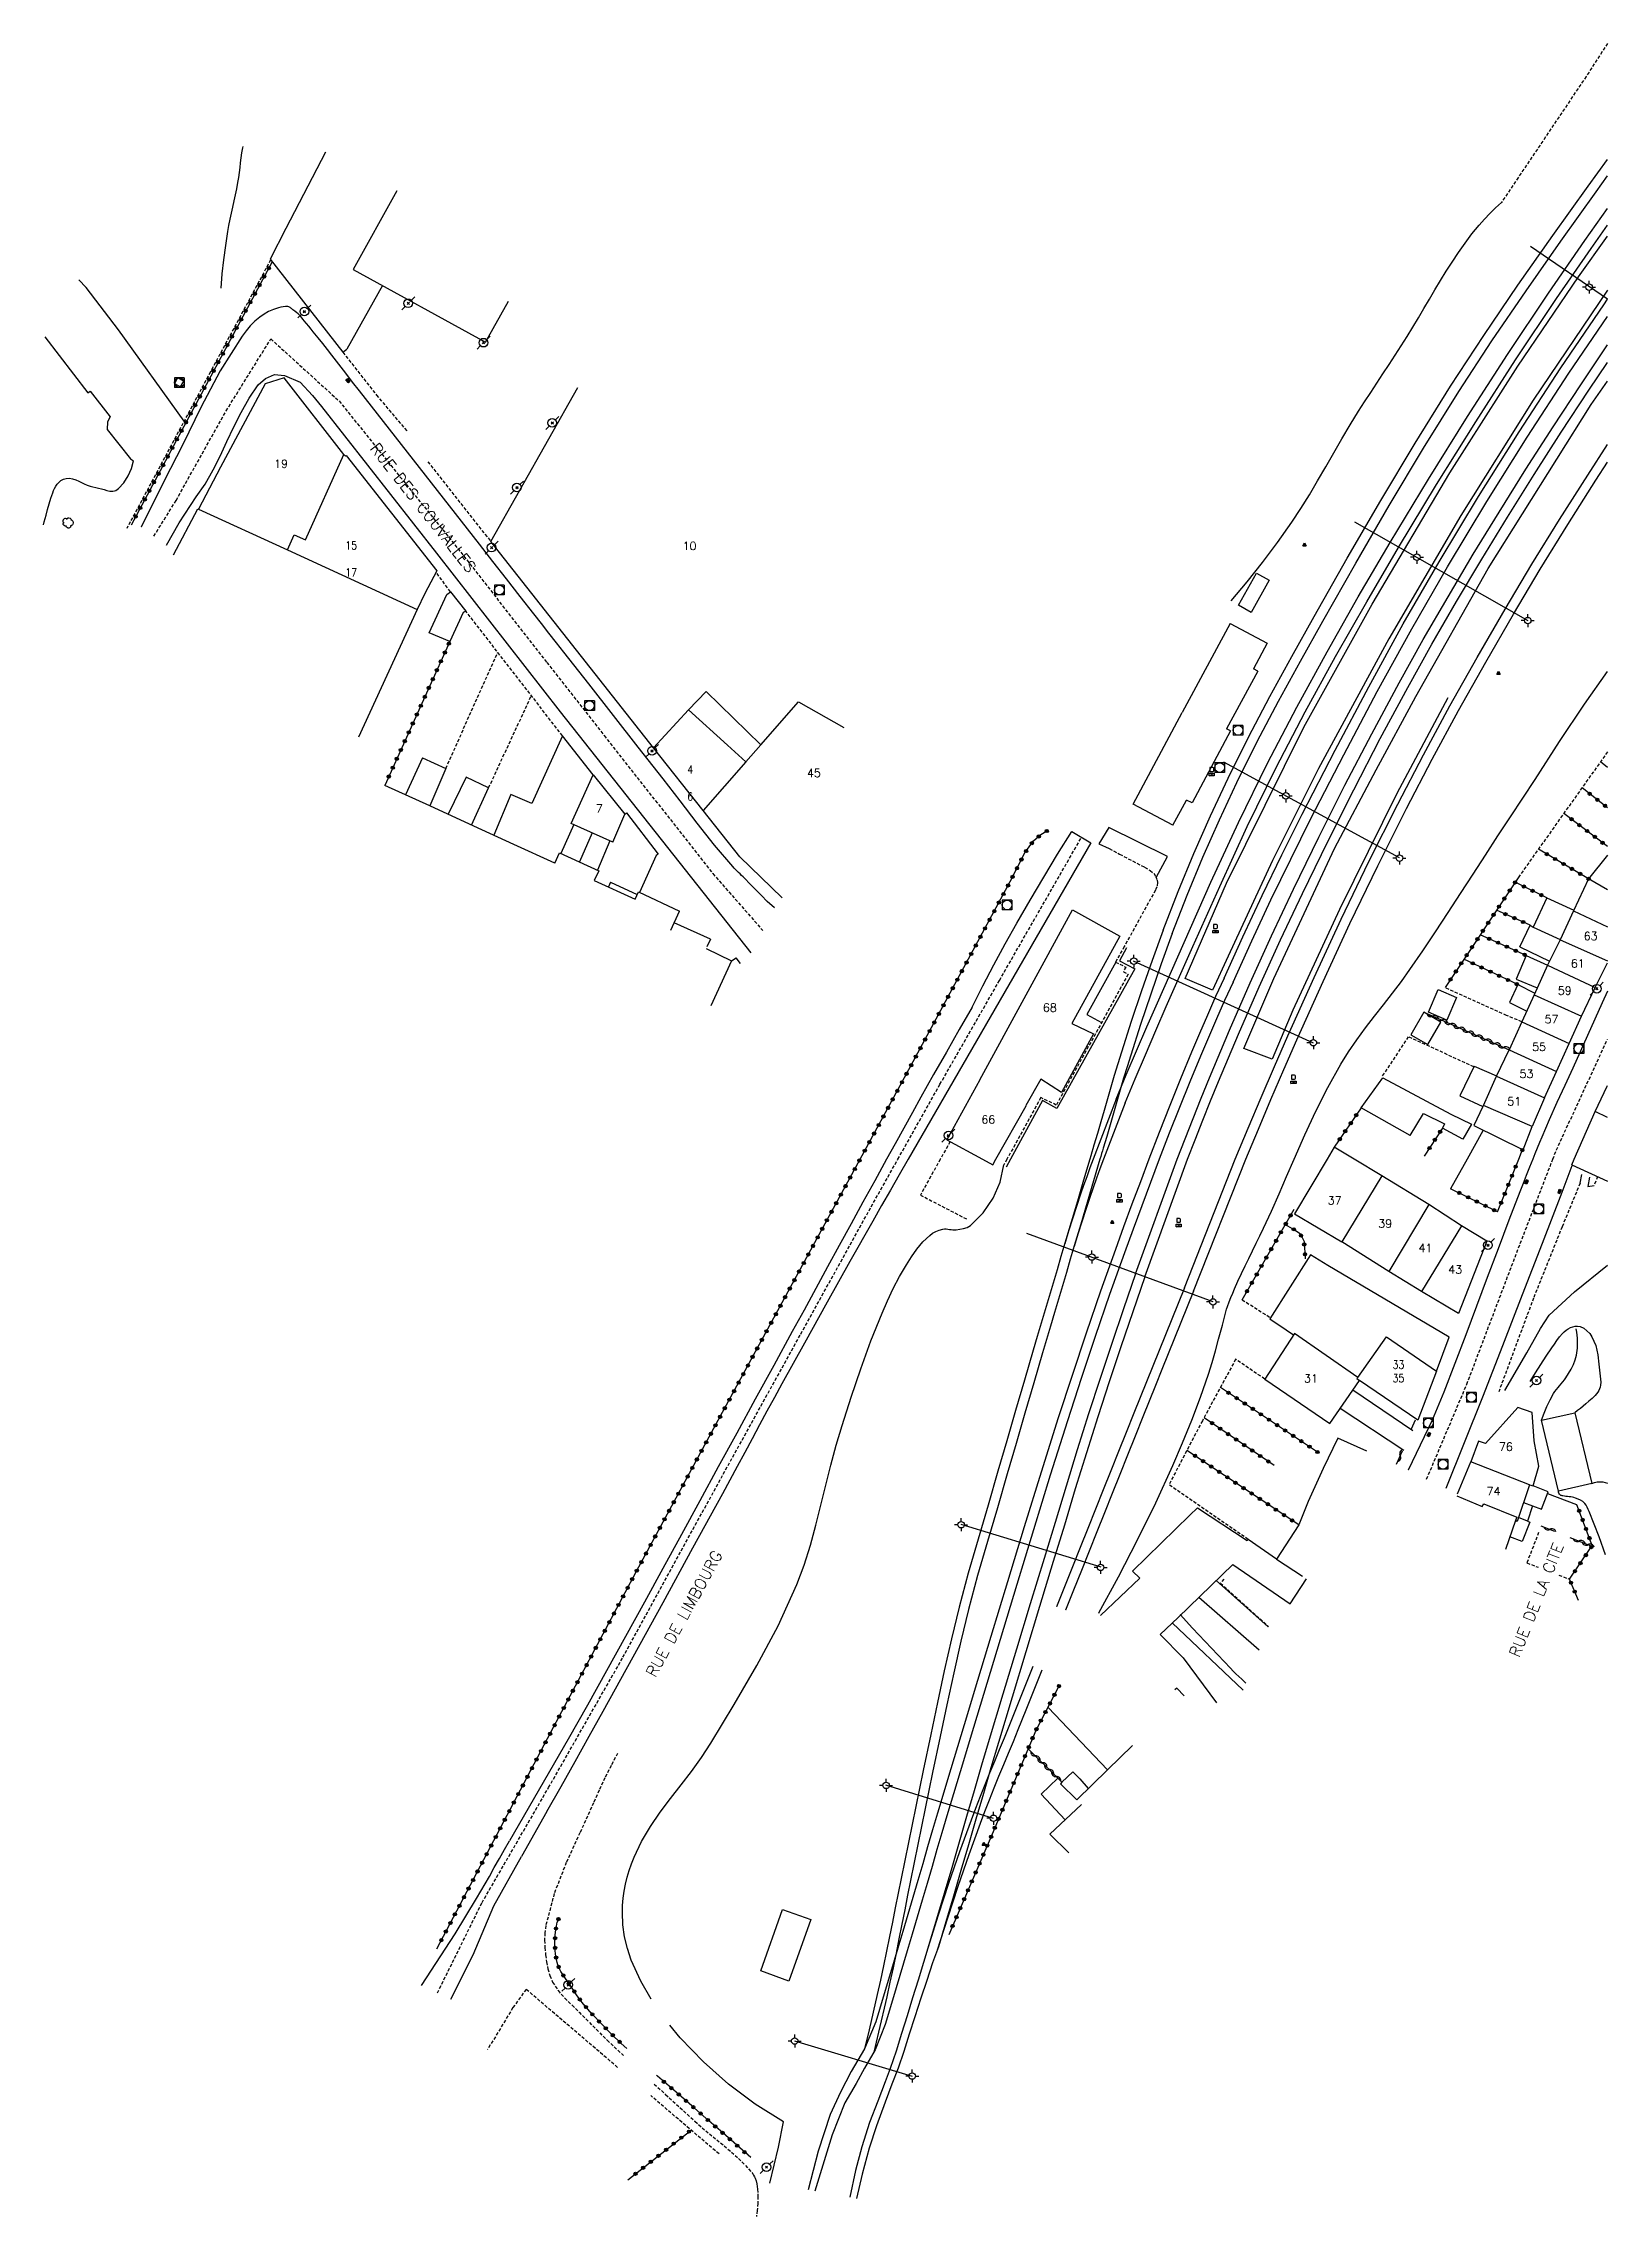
# Model space of a CAD drawing. Header units: millimetres. Extents: x 255999 to 257000, y 144000 to 145001.
# Drawn here: x 256758.7 to 257000, y 144007.9 to 144343.1 of the extents above; entities that cross this region are included whole.
import ezdxf
from ezdxf.enums import TextEntityAlignment as Align

# ---------------------------------------------------------------- set-up
doc = ezdxf.new("R2010")
doc.units = ezdxf.units.MM
doc.linetypes.add('DASHED', pattern=[0.75, 0.5, -0.25])
doc.layers.get('0').update_dxf_attribs({"linetype": 'CONTINUOUS'})
for name, color, linetype in [('W0001', 6, 'DASHED'), ('W0008', 7, 'CONTINUOUS'), ('W0010', 4, 'CONTINUOUS'), ('W0014', 7, 'CONTINUOUS'), ('W0017', 7, 'CONTINUOUS'), ('W0070', 7, 'DASHED'), ('W0101', 7, 'CONTINUOUS'), ('W0104', 1, 'CONTINUOUS'), ('W0105', 7, 'CONTINUOUS'), ('W0112', 1, 'DASHED'), ('W0211', 2, 'CONTINUOUS'), ('W0214', 2, 'CONTINUOUS'), ('W0300', 7, 'CONTINUOUS'), ('W0303', 7, 'CONTINUOUS'), ('W0310', 3, 'CONTINUOUS'), ('W0322', 7, 'CONTINUOUS'), ('W0323', 7, 'CONTINUOUS'), ('W0333', 7, 'CONTINUOUS'), ('W0401', 7, 'CONTINUOUS'), ('W0420', 7, 'CONTINUOUS'), ('W0438', 7, 'CONTINUOUS'), ('W0473', 7, 'CONTINUOUS'), ('W0510', 5, 'CONTINUOUS'), ('W0511', 5, 'CONTINUOUS'), ('W0610', 7, 'CONTINUOUS'), ('W0611', 7, 'CONTINUOUS'), ('W0700', 7, 'CONTINUOUS'), ('W0710', 7, 'CONTINUOUS'), ('W0850', 7, 'CONTINUOUS'), ('W0989', 7, 'CONTINUOUS'), ('W0991', 7, 'CONTINUOUS'), ('W1102', 7, 'CONTINUOUS')]:
    doc.layers.add(name, color=color, linetype=linetype)
doc.styles.get("Standard").update_dxf_attribs({"font": 'romans.shx', "width": 0.85})

msp = doc.modelspace()

# ---------------------------------------------------------------- texts
at = {"layer": 'W0989'}
for s, rotation, p in [('RUE DES COUVALLES', 308.2671, (256809.65, 144281.16)), ('RUE DE LA CITE', 68.2713, (256985.55, 144094.33)), ('RUE DE LIMBOURG', 61.2882, (256852.3, 144091.34))]:
    msp.add_text(s, height=1.75, rotation=rotation, dxfattribs=at).set_placement(p, align=Align.MIDDLE_LEFT)
at = {"layer": 'W0991'}
for s, p in [('19', (256795.33, 144278.29)), ('10', (256858.36, 144265.62)), ('45', (256877.55, 144230.58)), ('7', (256844.43, 144225.09)), ('63', (256997.38, 144205.43)), ('61', (256995.41, 144201.19)), ('59', (256993.4, 144197)), ('68', (256913.95, 144194.38)), ('57', (256991.36, 144192.6)), ('55', (256989.44, 144188.34)), ('53', (256987.5, 144184.17)), ('51', (256985.6, 144179.92)), ('66', (256904.45, 144177.12)), ('37', (256957.9, 144164.63)), ('39', (256965.69, 144161.06)), ('41', (256971.91, 144157.3)), ('43', (256976.49, 144153.97)), ('31', (256954.25, 144137.18)), ('76', (256984.31, 144126.64)), ('74', (256982.41, 144119.78))]:
    msp.add_text(s, height=1.25, dxfattribs=at).set_placement(p, align=Align.MIDDLE_CENTER)
at = {"layer": 'W0991', "char_height": 1.25, "attachment_point": 1}
for s, insert in [('15\\P\\P17      ', (256805.24, 144266.32)), ('4\\P\\P6       ', (256858, 144231.74)), ('33\\P35     ', (256966.83, 144139.92))]:
    msp.add_mtext(s, dxfattribs=dict(at, insert=insert))

# ---------------------------------------------------------------- blocks, each defined once
blk = doc.blocks.new('T473')
for p, q in [((-0.166667, 0.166667), (0.166667, -0.166667)), ((-0.166667, -0.166667), (0.166667, 0.166667)), ((0.500001, 0.500001), (1.000002, 1.000002)), ((-1.000002, -1.000002), (-0.500001, -0.500001))]:
    blk.add_line(p, q)
blk.add_ellipse((0, 0), major_axis=(0.471405, 0.471405), ratio=1, start_param=5.4977871438, end_param=11.780972451)
blk = doc.blocks.new('T850')
for p, q in [((-0.25, -0.15), (0, 0.32)), ((0, 0.32), (0.25, -0.15)), ((-0.25, -0.15), (0.25, -0.15))]:
    blk.add_line(p, q)
for major_axis in [(-0.106, 0.106), (-0.0354, 0.0354), (-0.0236, 0.0236)]:
    blk.add_ellipse((0, 0), major_axis=major_axis, ratio=1, start_param=3.926991, end_param=10.210176)
blk = doc.blocks.new('T610')
for p, q in [((-0.500001, 0), (-1.000002, 0)), ((0, 0.500001), (0, 1.000002)), ((0.500001, 0), (1.000002, 0)), ((0, -0.500001), (0, -1.000002))]:
    blk.add_line(p, q)
blk.add_ellipse((0, 0), major_axis=(-0.353554, 0.353554), ratio=1, start_param=3.926990817, end_param=10.2101761242)
blk = doc.blocks.new('T420')
for p, q in [((0.75, 0.75), (-0.75, 0.75)), ((-0.75, 0.75), (-0.75, -0.75)), ((0.75, 0.75), (0.75, -0.75)), ((0.75, -0.75), (-0.75, -0.75))]:
    blk.add_line(p, q)
blk.add_ellipse((0, 0), major_axis=(-0.53, 0.53), ratio=1, start_param=3.926991, end_param=10.210176)
blk = doc.blocks.new('T401')
for p, q in [((-0.3, 0.3), (0, 0.3)), ((-0.3, -0.25), (-0.3, 0.3)), ((-0.3, 0.15), (0, 0.15)), ((-0.3, 0), (0, 0)), ((0, 0.3), (0, -0.25)), ((-0.3, -0.15), (0, -0.15)), ((-0.3, -0.25), (-0.3, -0.3)), ((-0.3, -0.3), (0, -0.3)), ((0, -0.3), (0, -0.25))]:
    blk.add_line(p, q)
blk = doc.blocks.new('T438')
for p, q in [((-0.4, 0.2), (0.4, 0.2)), ((-0.4, -0.2), (-0.4, 0.2)), ((0.15, 1.1), (-0.3, 1.1)), ((-0.3, 1.1), (-0.3, 0.5)), ((-0.3, 0.5), (0.15, 0.5)), ((0.3, 0.65), (0.3, 0.95)), ((0.4, 0.2), (0.4, -0.2))]:
    blk.add_line(p, q)
at = {"flags": 128}
for points in [[(-0.4, -0.2), (0.4, 0.2)], [(0.4, -0.2), (-0.4, -0.2)]]:
    blk.add_lwpolyline(points, dxfattribs=at)
for centre, major_axis, start_param, end_param in [((0.15, 0.95), (0.106, -0.106), 0.785398, 2.356194), ((0.15, 0.65), (0.106, 0.106), 3.926991, 5.497787)]:
    blk.add_ellipse(centre, major_axis=major_axis, ratio=1, start_param=start_param, end_param=end_param)
blk = doc.blocks.new('T300')
for p, q in [((-0.8, 0.51), (-0.86, 0.34)), ((-0.86, 0.34), (-0.86, 0.17)), ((-0.86, 0.17), (-0.74, 0.06)), ((-0.69, 0.63), (-0.8, 0.51)), ((-0.8, -0.06), (-0.74, 0.06)), ((-0.74, 0.06), (-0.69, 0.11)), ((-0.57, 0.69), (-0.69, 0.63)), ((-0.46, 0.69), (-0.57, 0.69)), ((-0.29, 0.63), (-0.46, 0.69)), ((-0.29, 0.63), (-0.17, 0.74)), ((-0.23, 0.57), (-0.29, 0.63)), ((-0.17, 0.74), (-0.06, 0.8)), ((-0.06, 0.8), (0.06, 0.8)), ((0.06, 0.8), (0.23, 0.74)), ((0.23, 0.74), (0.34, 0.63)), ((0.34, 0.63), (0.4, 0.51)), ((0.46, 0.46), (0.34, 0.46)), ((0.4, 0.51), (0.4, 0.46)), ((0.57, 0.4), (0.46, 0.46)), ((0.57, 0.4), (0.69, 0.29)), ((0.69, 0.29), (0.74, 0.17)), ((0.74, 0.06), (0.69, -0.17)), ((0.74, 0.17), (0.74, 0.06)), ((-0.8, -0.17), (-0.8, -0.06)), ((-0.8, -0.23), (-0.8, -0.17)), ((-0.74, -0.34), (-0.8, -0.23)), ((-0.69, -0.4), (-0.74, -0.34)), ((-0.51, -0.46), (-0.69, -0.4)), ((-0.4, -0.46), (-0.51, -0.46)), ((-0.4, -0.46), (-0.34, -0.46)), ((-0.34, -0.46), (-0.34, -0.4)), ((-0.34, -0.51), (-0.34, -0.46)), ((-0.29, -0.63), (-0.34, -0.51)), ((-0.17, -0.74), (-0.29, -0.63)), ((-0.06, -0.8), (-0.17, -0.74)), ((0.06, -0.8), (-0.06, -0.8)), ((0.17, -0.74), (0.06, -0.8)), ((0.23, -0.69), (0.17, -0.74)), ((0.29, -0.46), (0.23, -0.46)), ((0.29, -0.63), (0.23, -0.69)), ((0.46, -0.4), (0.29, -0.46)), ((0.34, -0.51), (0.29, -0.63)), ((0.34, -0.51), (0.34, -0.46)), ((0.57, -0.34), (0.46, -0.4)), ((0.63, -0.29), (0.57, -0.34)), ((0.69, -0.17), (0.63, -0.29))]:
    blk.add_line(p, q)
blk = doc.blocks.new('t310o')
at = {"color": 0, "linetype": 'Continuous'}
for centre, start, end in [((-0.5, 0.38), 216.8699, 323.1304), ((0.5, -0.37), 36.8699, 143.1303)]:
    blk.add_arc(centre, 0.625, start, end, dxfattribs=at)
blk = doc.blocks.new('t323o')
at = {"color": 0, "linetype": 'Continuous'}
for radius in [0.25, 0.15]:
    blk.add_circle((0, 0), radius, dxfattribs=at)
blk = doc.blocks.new('t322o')
at = {"color": 0, "linetype": 'Continuous'}
for radius in [0.25, 0.15]:
    blk.add_circle((0, 0), radius, dxfattribs=at)

# ---------------------------------------------------------------- linework, layer by layer
at = {"layer": 'W0001'}
for points in [[(256775.71, 144267.11), (256779.14, 144272.64), (256786.86, 144286.45), (256793.76, 144297.55), (256804.28, 144287.98), (256822.6, 144265.22), (256836.33, 144247.64), (256845.2, 144236.35), (256861.95, 144215.05), (256869.65, 144206.3)], [(256890.51, 144171), (256897, 144182.55), (256906.17, 144198.57), (256918.82, 144220.64)], [(256991.56, 144171), (256992.11, 144172.42), (257000, 144189.51)], [(256819.46, 144042.37), (256826.34, 144056.3), (256836.62, 144074.06), (256848.08, 144094.15), (256863.57, 144122.42), (256875.52, 144144.02), (256886.39, 144163.66), (256890.51, 144171)], [(256972.09, 144121.65), (256978.29, 144136.28), (256985.73, 144155.9), (256991.56, 144171)]]:
    msp.add_lwpolyline(points, dxfattribs=at)
at = {"layer": 'W0008'}
for points in [[(256920.26, 144219.79), (256892.08, 144171)], [(256901.96, 144194.47), (256903.62, 144197.74), (256905.33, 144200.98), (256907.08, 144204.21), (256908.87, 144207.41), (256910.92, 144210.98), (256913.01, 144214.52), (256915.14, 144218.04), (256917.32, 144221.53)], [(256917.32, 144221.53), (256920.26, 144219.79)], [(256901.96, 144194.47), (256899.97, 144191.01), (256897.99, 144187.53), (256896.02, 144184.05), (256894.07, 144180.57), (256892.74, 144178.18), (256891.41, 144175.79), (256890.09, 144173.39), (256888.76, 144171)], [(256892.08, 144171), (256890.72, 144168.61), (256889.36, 144166.22), (256888, 144163.83), (256886.64, 144161.44), (256883.1, 144155.19), (256879.59, 144148.92), (256876.09, 144142.64), (256872.62, 144136.35), (256871.46, 144134.23), (256870.31, 144132.11), (256869.16, 144129.99), (256868.01, 144127.86), (256866.87, 144125.74), (256865.73, 144123.61), (256864.58, 144121.49), (256863.42, 144119.37), (256858.83, 144110.97), (256854.22, 144102.57), (256849.59, 144094.18), (256844.96, 144085.8), (256842.8, 144081.92), (256840.64, 144078.04), (256838.48, 144074.17), (256836.31, 144070.3)], [(256888.76, 144171), (256886.94, 144167.68), (256885.11, 144164.35), (256883.29, 144161.03), (256881.47, 144157.7), (256879.65, 144154.37), (256877.84, 144151.04), (256876.02, 144147.71), (256874.2, 144144.39), (256871.34, 144139.17), (256868.49, 144133.95), (256865.65, 144128.73), (256862.8, 144123.51), (256859.96, 144118.29), (256857.11, 144113.08), (256854.25, 144107.86), (256851.39, 144102.65), (256848.47, 144097.36), (256845.54, 144092.07), (256842.6, 144086.79), (256839.65, 144081.51)], [(256839.65, 144081.51), (256830.59, 144065.86)], [(256836.33, 144070.35), (256832.44, 144063.4)], [(256817.01, 144043.52), (256822.2, 144051.5), (256825.49, 144056.95), (256827.47, 144060.34), (256828.24, 144061.72), (256829.02, 144063.11), (256829.8, 144064.48), (256830.59, 144065.86)], [(256821.55, 144041.39), (256824.97, 144048.25), (256828.15, 144055.83), (256832.44, 144063.4)]]:
    msp.add_lwpolyline(points, dxfattribs=at)
at = {"layer": 'W0010'}
for points in [[(256925.8, 144203.61), (256924.72, 144201.61), (256927.07, 144200.36), (256915.05, 144178.82), (256912.84, 144180.04), (256907.89, 144171)], [(256907.89, 144171), (256907.21, 144169.76)], [(256872.1, 144018.59), (256872.87, 144022.49)], [(256870.73, 144013.01), (256872.1, 144018.59)]]:
    msp.add_lwpolyline(points, dxfattribs=at)
at = {"layer": 'W0014'}
for points in [[(256797.25, 144301.99), (256797.15, 144302.05), (256797.05, 144302.13), (256796.95, 144302.22), (256796.86, 144302.3), (256796.76, 144302.38), (256796.65, 144302.45), (256796.53, 144302.5), (256796.39, 144302.53), (256796.02, 144302.55), (256795.65, 144302.51), (256795.29, 144302.44), (256794.93, 144302.35), (256794.17, 144302.08), (256793.42, 144301.76), (256792.71, 144301.37), (256792.04, 144300.91), (256791.27, 144300.27), (256790.57, 144299.55), (256789.93, 144298.78), (256789.34, 144297.98), (256785.92, 144292.62), (256782.96, 144286.99), (256780.18, 144281.28), (256777.32, 144275.65), (256773.74, 144268.51), (256773.74, 144268.51)], [(256807.44, 144289.52), (256806.38, 144290.9), (256805.32, 144292.27), (256804.26, 144293.65), (256803.19, 144295.02), (256802.48, 144295.93), (256801.76, 144296.83), (256801.04, 144297.74), (256800.31, 144298.64), (256799.96, 144299.07), (256799.61, 144299.5), (256799.26, 144299.92), (256798.9, 144300.35), (256798.73, 144300.56), (256798.55, 144300.78), (256798.37, 144300.99), (256798.17, 144301.19), (256797.96, 144301.4), (256797.73, 144301.61), (256797.49, 144301.8), (256797.25, 144301.99)], [(256777.68, 144265.72), (256779.63, 144269.16), (256782.24, 144273.19), (256783.61, 144275.12), (256784.87, 144277.36), (256785.96, 144279.47), (256786.98, 144281.74), (256788.04, 144283.99), (256789.17, 144286.22), (256790.42, 144288.39), (256791.8, 144290.48), (256792.95, 144291.46), (256794.3, 144292.07), (256795.87, 144291.9), (256798.26, 144290.9), (256800.18, 144288.81), (256801.58, 144287.11)], [(256834.34, 144255.15), (256832.24, 144257.83), (256830.13, 144260.52), (256828.03, 144263.2), (256825.93, 144265.89), (256821.31, 144271.79), (256816.68, 144277.7), (256812.06, 144283.61), (256807.44, 144289.52)], [(256801.58, 144287.11), (256819.3, 144264.52)], [(256819.3, 144264.52), (256838.38, 144240.02)], [(256871.48, 144209.76), (256870.33, 144210.76), (256869.46, 144211.66), (256868.6, 144212.55), (256867.73, 144213.45), (256866.85, 144214.33), (256866.62, 144214.55), (256866.39, 144214.78), (256866.16, 144215), (256865.93, 144215.22), (256865.7, 144215.44), (256865.47, 144215.67), (256865.25, 144215.9), (256865.03, 144216.13), (256862.22, 144219.43), (256859.54, 144222.83), (256856.92, 144226.27), (256854.27, 144229.68), (256850.44, 144234.55), (256846.62, 144239.43), (256842.8, 144244.31), (256838.98, 144249.2), (256837.82, 144250.68), (256836.66, 144252.17), (256835.5, 144253.66), (256834.34, 144255.15)], [(256838.38, 144240.02), (256867.83, 144202.84)], [(257000, 144196.91), (256999.18, 144195.12), (256996.91, 144190.08), (256994.63, 144185.04), (256993.42, 144182.38), (256992.2, 144179.73), (256991.01, 144177.07), (256989.84, 144174.39), (256989.49, 144173.55), (256989.14, 144172.7), (256988.79, 144171.85), (256988.45, 144171)], [(256998.11, 144178.33), (256999.02, 144180.3), (256999.95, 144182.28), (257000, 144182.39)], [(256988.45, 144171), (256987.95, 144169.75), (256987.46, 144168.49), (256986.96, 144167.23), (256986.47, 144165.98), (256984.77, 144161.57), (256983.1, 144157.16), (256981.44, 144152.73), (256979.8, 144148.31), (256978.14, 144143.89), (256976.45, 144139.47), (256974.72, 144135.08), (256972.92, 144130.71), (256969.23, 144123.01), (256969.23, 144123.01)], [(256993.02, 144165.93), (256994.53, 144170.05)], [(256975.09, 144120.23), (256975.09, 144120.23), (256980.78, 144134.34), (256983.83, 144142.24), (256986.89, 144150.14), (256989.95, 144158.04), (256993.02, 144165.93)]]:
    msp.add_lwpolyline(points, dxfattribs=at)
at = {"layer": 'W0017'}
for points in [[(256984.14, 144135.32), (256987.54, 144141.14), (256989.64, 144144.87), (256990.98, 144146.94), (256994.88, 144150.55), (257000, 144154.63)], [(256988.05, 144136.71), (256988.87, 144138.02), (256989.7, 144139.32), (256990.55, 144140.61), (256991.42, 144141.88), (256991.81, 144142.45), (256992.19, 144143.03), (256992.6, 144143.59), (256993.06, 144144.11), (256993.33, 144144.38), (256993.61, 144144.63), (256993.92, 144144.85), (256994.27, 144145.02), (256994.62, 144145.14), (256994.99, 144145.22), (256995.38, 144145.23), (256995.76, 144145.16), (256996.33, 144144.91), (256996.83, 144144.54), (256997.25, 144144.08), (256997.59, 144143.58), (256998.18, 144142.24), (256998.48, 144140.81), (256998.64, 144139.38), (256998.79, 144137.99), (256998.86, 144137.53), (256998.93, 144137.06), (256998.96, 144136.58), (256998.92, 144136.11), (256998.86, 144135.82), (256998.76, 144135.55), (256998.64, 144135.29), (256998.49, 144135.04), (256998.08, 144134.53), (256997.62, 144134.07), (256997.13, 144133.65), (256996.64, 144133.23), (256996.23, 144132.88), (256995.81, 144132.54), (256995.38, 144132.21), (256994.93, 144131.89)], [(256969.98, 144129.11), (256960.7, 144135.35)], [(256968.56, 144126.03), (256958.74, 144132.52)], [(256997.56, 144120.96), (256997.97, 144121.11), (256998.4, 144121.2), (256998.83, 144121.23), (256999.27, 144121.2), (256999.64, 144121.12), (257000, 144121), (257000, 144121)], [(256939.61, 144105.98), (256947.66, 144098.84)], [(256946.24, 144095.27), (256936.93, 144103.4)], [(256932.83, 144099.46), (256943.77, 144089.07)]]:
    msp.add_lwpolyline(points, dxfattribs=at)
at = {"layer": 'W0070'}
for points in [[(256847.26, 144079.33), (256846.26, 144077.45), (256845.31, 144075.55), (256844.4, 144073.63), (256843.52, 144071.69), (256841.44, 144067.09), (256839.33, 144062.47), (256837.48, 144057.7), (256836.18, 144052.76), (256836.03, 144051.63), (256835.99, 144050.49), (256836.04, 144049.36), (256836.15, 144048.23), (256836.3, 144047.16), (256836.5, 144046.09), (256836.79, 144045.04), (256837.23, 144044.03), (256838.08, 144042.73), (256839.12, 144041.56), (256840.23, 144040.48), (256841.31, 144039.41), (256845.66, 144035.07), (256848.15, 144032.72)], [(256852.91, 144028.31), (256854.67, 144026.7), (256859.2, 144022.56), (256860.3, 144021.58), (256861.42, 144020.63), (256862.56, 144019.7), (256863.7, 144018.77), (256864.83, 144017.82), (256865.92, 144016.82), (256866.97, 144015.77), (256867.95, 144014.66), (256868.11, 144014.45), (256868.25, 144014.23), (256868.38, 144014.01), (256868.48, 144013.77), (256868.62, 144013.36), (256868.73, 144012.94), (256868.8, 144012.52), (256868.85, 144012.1), (256868.91, 144011), (256868.89, 144009.9), (256868.81, 144008.8), (256868.67, 144007.87)]]:
    msp.add_lwpolyline(points, dxfattribs=at)
at = {"layer": 'W0101'}
for points in [[(256813.22, 144320.38), (256806.45, 144308.27), (256826.87, 144297.07), (256830.42, 144303.36)], [(256805.04, 144279.71), (256795.83, 144291.55), (256792.89, 144290.63), (256785.97, 144277.74), (256782.6, 144271.27)], [(256852.81, 144234.48), (256827.68, 144266.31), (256841.14, 144290.04)], [(256805.04, 144279.71), (256805.26, 144279.46), (256805.39, 144279.56), (256819.39, 144261.76), (256817.5, 144258.27), (256816.35, 144255.79)], [(256778.74, 144264.24), (256782.48, 144271.33), (256782.6, 144271.27)], [(256816.35, 144255.79), (256807.28, 144236.1)], [(256941.75, 144253.66), (256934.36, 144239.91)], [(256941.75, 144253.66), (256947.48, 144250.62)], [(256947.48, 144250.62), (256945.36, 144246.67)], [(256946.06, 144246.31), (256941.23, 144237.4)], [(256946.06, 144246.31), (256945.36, 144246.67)], [(256858.22, 144240.32), (256860.9, 144243.15), (256869.37, 144234.95)], [(256852.81, 144234.48), (256858.22, 144240.32)], [(256858.22, 144240.32), (256864.23, 144234.88)], [(256869.37, 144234.95), (256875.18, 144241.55), (256882.19, 144237.59)], [(256932.93, 144222.53), (256926.83, 144225.75), (256934.36, 144239.91)], [(256941.81, 144237.07), (256935.89, 144225.97)], [(256941.81, 144237.07), (256941.23, 144237.4)], [(256860.44, 144224.78), (256852.81, 144234.48)], [(256864.23, 144234.88), (256867.04, 144232.3)], [(256867.04, 144232.3), (256869.37, 144234.95)], [(256840.11, 144222.8), (256843.51, 144230.29)], [(256843.51, 144230.29), (256848.39, 144224.25)], [(256818.28, 144225.53), (256811.33, 144228.67)], [(256825.06, 144222.39), (256818.28, 144225.53)], [(256932.93, 144222.53), (256935.03, 144226.4)], [(256935.89, 144225.97), (256935.03, 144226.4)], [(256831.25, 144219.55), (256825.06, 144222.39)], [(256846.52, 144219.89), (256840.11, 144222.8)], [(256846.52, 144219.89), (256848.39, 144224.25)], [(256872.63, 144211.3), (256866.1, 144217.62), (256860.44, 144224.78)], [(256837.59, 144216.68), (256831.25, 144219.55)], [(256837.59, 144216.68), (256838.29, 144218.28), (256844.34, 144215.51), (256843.66, 144214)], [(257000, 144217.89), (256997.08, 144214.24)], [(256843.66, 144214), (256849.95, 144211.12)], [(256849.95, 144211.12), (256850.46, 144212.22), (256856.81, 144209.25)], [(256997.08, 144214.24), (256994.76, 144209.29)], [(256855.48, 144206.35), (256856.81, 144209.25)], [(256903.13, 144183.24), (256917.47, 144209.47), (256924.77, 144205.41), (256917.32, 144191.91), (256920.67, 144190.35), (256915.74, 144181.31), (256912.54, 144183.32), (256910.23, 144179.28)], [(256994.76, 144209.29), (256992.68, 144204.86)], [(256861.57, 144204.92), (256855.97, 144207.44)], [(256860.91, 144203.51), (256864.83, 144201.58)], [(256861.57, 144204.92), (256861.04, 144203.78)], [(256864.83, 144201.58), (256865.57, 144202.05)], [(256866.22, 144201.2), (256865.57, 144202.05)], [(256992.68, 144204.86), (256990.75, 144200.92)], [(256990.75, 144200.92), (256988.67, 144196.33)], [(256998.07, 144197.51), (257000, 144201.3)], [(256988.67, 144196.33), (256986.78, 144192.18)], [(256995.96, 144193.08), (256998.07, 144197.51)], [(256986.78, 144192.18), (256984.83, 144187.89)], [(256994.08, 144188.87), (256995.96, 144193.08)], [(256992.13, 144184.51), (256994.08, 144188.87)], [(256982.87, 144183.83), (256984.83, 144187.89)], [(256903.13, 144183.24), (256898.07, 144173.98), (256903.57, 144171)], [(256988.37, 144176.02), (256980.87, 144179.3), (256982.87, 144183.83)], [(256990.29, 144180.45), (256992.13, 144184.51)], [(256905.61, 144171), (256910.32, 144179.23), (256910.23, 144179.28)], [(256990.29, 144180.45), (256988.37, 144176.02)], [(256994.86, 144171), (256998.11, 144178.33)], [(257000, 144177.44), (256998.11, 144178.33)], [(256960.9, 144171), (256957.84, 144172.84), (256956.74, 144171)], [(256903.57, 144171), (256905.14, 144170.15)], [(256905.14, 144170.15), (256905.61, 144171)], [(256956.74, 144171), (256951.72, 144162.59), (256959, 144158.26)], [(256965.18, 144168.43), (256960.9, 144171)], [(256972.45, 144164), (256965.18, 144168.43)], [(256994.48, 144170.15), (256994.86, 144171)], [(256994.48, 144170.15), (257000, 144167.63)], [(256977.47, 144160.73), (256972.45, 144164)], [(256981.36, 144158.37), (256976.99, 144147.21)], [(256981.36, 144158.37), (256977.47, 144160.73)], [(256966.27, 144153.68), (256959, 144158.26)], [(256971.29, 144150.61), (256966.27, 144153.68)], [(256976.99, 144147.21), (256971.29, 144150.61)], [(256961.46, 144137.33), (256951.7, 144144.12), (256947.1, 144137.08), (256957.17, 144130.24), (256961.73, 144136.85)], [(256961.46, 144137.33), (256965.88, 144143.58), (256973.63, 144138.28)], [(256973.63, 144138.28), (256970.71, 144130.74)], [(256970.71, 144130.74), (256961.73, 144136.85)], [(256987.98, 144120.76), (256988.51, 144120.61), (256989.4, 144123.63), (256988.66, 144127.56), (256988.35, 144131.9), (256986.16, 144132.68), (256981.15, 144127.12), (256980.09, 144127.47), (256978.9, 144124.3)], [(256962.86, 144125.95), (256958.39, 144127.98), (256956.14, 144123.27)], [(256956.14, 144123.27), (256953.83, 144118.21), (256953.83, 144118.21)], [(256956.14, 144123.27), (256956.14, 144123.27)], [(256976.86, 144119.39), (256978.9, 144124.3)], [(256953.83, 144118.21), (256952.35, 144114.59)], [(256987.98, 144120.76), (256986.04, 144115.11)], [(256985.81, 144115.28), (256984.26, 144110.78)], [(256986.04, 144115.11), (256985.81, 144115.28)], [(256952.35, 144114.59), (256948.91, 144109.28), (256952.96, 144106.66)], [(256934.67, 144088.19), (256933.56, 144089.41), (256933.25, 144089.12)], [(256922.86, 144076.79), (256926.72, 144080.55)], [(256918.13, 144072.18), (256922.87, 144076.8)], [(256913.95, 144066.88), (256918.86, 144071.43)], [(256916.87, 144063.97), (256913.95, 144066.88)]]:
    msp.add_lwpolyline(points, dxfattribs=at)
at = {"layer": 'W0104'}
for points in [[(256802.2, 144326.34), (256796.08, 144314.59), (256793.65, 144309.83), (256804.84, 144295.5), (256805.49, 144295.95)], [(256811.01, 144305.77), (256805.49, 144295.95)], [(256843.51, 144230.29), (256838.76, 144236.32), (256834.03, 144225.86)], [(256817.16, 144232.91), (256814.51, 144227.23)], [(256817.16, 144232.91), (256820.75, 144231.29), (256818.28, 144225.53)], [(256824.73, 144222.55), (256827.36, 144228.3), (256823.89, 144229.93), (256821.12, 144224.22)], [(256834.03, 144225.86), (256830.78, 144227.24), (256828.16, 144220.97)], [(256840.53, 144222.61), (256838.5, 144218.18)], [(256848.39, 144224.25), (256848.62, 144224.44), (256853.52, 144218.06), (256853.22, 144217.86), (256850.63, 144212.14)], [(256843.32, 144221.35), (256841.36, 144216.87)], [(256846.05, 144220.11), (256844.14, 144215.6)], [(256846.19, 144213.76), (256845.86, 144213)], [(256846.19, 144213.76), (256850.27, 144211.81)], [(256990.62, 144211.34), (256988.53, 144206.79), (256992.69, 144204.89)], [(256990.62, 144211.34), (256994.82, 144209.42)], [(256986.48, 144203.78), (256988.07, 144207.11), (256988.53, 144206.79)], [(256987.44, 144202.44), (256985.89, 144198.79), (256989.16, 144197.41)], [(256986.48, 144203.78), (256991.07, 144201.57)], [(256987.44, 144202.44), (256990.76, 144200.93)], [(256924.12, 144201.37), (256919.67, 144193.32), (256921.93, 144192.08)], [(256986.18, 144197.93), (256984.86, 144195.15), (256987.53, 144193.83)], [(256986.18, 144197.93), (256988.79, 144196.59)], [(256979.43, 144185.37), (256977.21, 144180.75), (256980.76, 144179.12)], [(256979.43, 144185.37), (256982.87, 144183.84)], [(256969.55, 144174.65), (256962, 144178.92), (256965.34, 144183.56), (256975.81, 144177.95), (256978.99, 144176.38), (256977.68, 144174.11), (256974.51, 144175.76)], [(256980.76, 144179.12), (256979.37, 144176.19), (256987, 144172.45), (256988.37, 144176.02)], [(256969.55, 144174.65), (256971.6, 144178.03), (256974.82, 144176.46)], [(256974.82, 144176.46), (256974.51, 144175.76)], [(256956.83, 144154.6), (256954.18, 144156.26), (256947.88, 144146.38), (256950.42, 144144.69)], [(256973.63, 144138.28), (256975.58, 144143.52), (256956.83, 144154.6)], [(256950.42, 144144.69), (256951.54, 144143.88)], [(256987.04, 144118.03), (256989.8, 144116.99), (256990.86, 144119.69), (256988.51, 144120.61)], [(256927.86, 144106.36), (256926.72, 144107.46), (256935.55, 144116.09)], [(256935.55, 144116.09), (256936.72, 144117.23), (256944.42, 144112.17), (256944.54, 144112.34)], [(256987.63, 144115.13), (256988, 144114.99), (256986.85, 144112.02), (256984.94, 144112.75)], [(256987.63, 144115.13), (256986.25, 144115.72)], [(256988.43, 144117.5), (256987.63, 144115.13)], [(256948.91, 144109.28), (256944.54, 144112.34)], [(256933.73, 144100.31), (256942.18, 144108.47)], [(256942.18, 144108.47), (256951.02, 144102.39)], [(256921.78, 144100.59), (256927.86, 144106.36)], [(256951.02, 144102.39), (256953.56, 144106.24)], [(256930.96, 144097.69), (256933.73, 144100.31)], [(256930.96, 144097.69), (256934.53, 144094.05), (256939.67, 144087.14), (256939.67, 144087.14), (256939.67, 144087.14)], [(256916.31, 144069.06), (256912.59, 144073.03), (256915.2, 144075.49)], [(256915.2, 144075.49), (256915.79, 144074.87)], [(256915.79, 144074.87), (256915.6, 144074.64), (256915.6, 144074.64)], [(256915.6, 144074.64), (256918.13, 144072.18)], [(256915.79, 144074.87), (256917.52, 144076.48)], [(256917.52, 144076.48), (256918.59, 144075.39)], [(256918.59, 144075.39), (256919.88, 144073.89)]]:
    msp.add_lwpolyline(points, dxfattribs=at)
for points in [[(256947.79, 144260.33), (256945.02, 144255.36), (256943.06, 144256.45), (256945.82, 144261.42)], [(256821.46, 144258.54), (256823.83, 144255.57), (256823.42, 144255.35), (256821.39, 144250.89), (256818.2, 144252.22), (256820.91, 144258.11)], [(256975.21, 144192.46), (256972.37, 144193.69), (256973.89, 144197.18), (256976.72, 144195.95), (256975.21, 144192.46)], [(256971.65, 144193.66), (256969.64, 144190.17), (256972.26, 144188.67), (256974.27, 144192.16)], [(256994.93, 144131.89), (256997.56, 144120.96), (256992.41, 144119.78), (256989.83, 144130.76)], [(256877.07, 144053.7), (256873.68, 144044.21), (256869.34, 144045.76), (256872.72, 144055.24)]]:
    msp.add_lwpolyline(points, close=True, dxfattribs=at)
at = {"layer": 'W0105'}
for points in [[(256930.36, 144214.46), (256932.13, 144217.7), (256923.06, 144222.19), (256921.53, 144219.64)], [(256921.53, 144219.64), (256923.11, 144218.91)], [(256995.76, 144167.28), (256996.01, 144168.65)], [(256997.2, 144168.21), (256996.97, 144166.78), (256997.92, 144166.93)]]:
    msp.add_lwpolyline(points, dxfattribs=at)
at = {"layer": 'W0112'}
for points in [[(257000, 144343.13), (256996.7, 144338.04), (256983.62, 144318.58)], [(256793.72, 144309.74), (256784.43, 144292.46), (256771.52, 144268.29)], [(256804.84, 144295.5), (256810.04, 144288.88), (256812.94, 144285.47), (256814.8, 144283.28)], [(256817.97, 144278.61), (256827.68, 144266.31)], [(256821.46, 144258.54), (256819.35, 144261.44)], [(256838.76, 144236.32), (256823.83, 144255.57)], [(256820.75, 144231.29), (256828.77, 144249.2)], [(256827.36, 144228.3), (256833.96, 144242.51)], [(257000, 144233.84), (256986.4, 144214.71)], [(256923.11, 144218.91), (256924.72, 144218.06)], [(256924.72, 144218.06), (256928.58, 144216.03)], [(256928.58, 144216.03), (256929.42, 144215.54), (256929.98, 144215.1), (256930.3, 144214.63), (256930.5, 144214.02), (256930.56, 144213.67), (256930.48, 144213.02), (256930.23, 144212.5), (256925.44, 144203.8)], [(256925.44, 144203.8), (256924.07, 144201.39), (256925.66, 144200.64), (256925.3, 144199.91), (256926.02, 144199.54), (256914.95, 144179.35), (256912.56, 144180.49), (256907.33, 144171)], [(256984.43, 144193.18), (256974.94, 144197.47)], [(256986.78, 144192.18), (256984.43, 144193.18)], [(256969.26, 144189.88), (256965.25, 144183.84)], [(256979.38, 144185.25), (256969.26, 144189.88)], [(256898.56, 144173.71), (256897.05, 144171)], [(256897.05, 144171), (256893.98, 144165.46), (256901.3, 144161.67)], [(256907.33, 144171), (256906.85, 144170.14)], [(256995.76, 144167.28), (256992.99, 144160.57), (256988.58, 144149.58), (256983.21, 144135.11)], [(256998.47, 144168.33), (256997.92, 144166.93)], [(256943.62, 144149.32), (256947.99, 144146.55)], [(256947.1, 144137.08), (256942.62, 144140.14), (256937.49, 144130.65), (256932.39, 144120.88)], [(256944.54, 144112.34), (256940.84, 144114.89), (256932.4, 144120.73)], [(256989.37, 144113.39), (256987.54, 144108.71), (256989.32, 144108.04)], [(256940.82, 144106.21), (256940.26, 144105.59), (256947.69, 144098.9)], [(256992.49, 144106.83), (256994.14, 144106.2)], [(256833.15, 144042.92), (256831.12, 144040.11), (256827.19, 144033.63)], [(256847.25, 144030.89), (256833.15, 144042.92)], [(256862.91, 144017.53), (256852.37, 144026.52)]]:
    msp.add_lwpolyline(points, dxfattribs=at)
at = {"layer": 'W0211'}
for points in [[(256941.94, 144257.16), (256944.4, 144260.09), (256946.78, 144263.08), (256949.07, 144266.15), (256951.28, 144269.28), (256952.66, 144271.36), (256953.99, 144273.48), (256955.27, 144275.63), (256956.53, 144277.79), (256957.77, 144279.95), (256959.02, 144282.12), (256960.29, 144284.27), (256961.6, 144286.4), (256962.52, 144287.85), (256963.46, 144289.29), (256964.4, 144290.73), (256965.35, 144292.16), (256966.3, 144293.59), (256967.24, 144295.03), (256968.18, 144296.47), (256969.1, 144297.92), (256969.97, 144299.35), (256970.83, 144300.79), (256971.68, 144302.24), (256972.52, 144303.69), (256973.36, 144305.14), (256974.22, 144306.58), (256975.11, 144308.01), (256976.02, 144309.41), (256977.01, 144310.88), (256978.02, 144312.33), (256979.08, 144313.75), (256980.2, 144315.12), (256981.01, 144316.03), (256981.85, 144316.91), (256982.72, 144317.76), (256983.62, 144318.58)], [(256951.65, 144171), (256953.29, 144174.73), (256955.01, 144178.43), (256956.84, 144182.08), (256958.83, 144185.64), (256960.04, 144187.56), (256961.32, 144189.43), (256962.66, 144191.25), (256964.04, 144193.05), (256965.44, 144194.83), (256966.83, 144196.61), (256968.19, 144198.41), (256969.5, 144200.25), (256971.5, 144203.16), (256973.46, 144206.09), (256975.41, 144209.04), (256977.33, 144211.99), (256979.25, 144214.95), (256981.17, 144217.91), (256983.09, 144220.87), (256985.04, 144223.81), (256988.83, 144229.6), (256992.6, 144235.42), (256996.44, 144241.19), (257000, 144246.23)], [(256852.44, 144041.4), (256850.84, 144044.17), (256849.37, 144047.42), (256848.77, 144049.2), (256848.33, 144051.03), (256848.08, 144052.89), (256848, 144054.77), (256848.04, 144055.87), (256848.14, 144056.97), (256848.28, 144058.06), (256848.48, 144059.14), (256848.74, 144060.21), (256849.04, 144061.27), (256849.4, 144062.31), (256849.8, 144063.34), (256850.96, 144065.75), (256852.33, 144068.05), (256853.84, 144070.25), (256855.44, 144072.37), (256857.07, 144074.45), (256858.68, 144076.54), (256860.23, 144078.68), (256861.67, 144080.9), (256865.26, 144086.85), (256868.76, 144092.86), (256872.03, 144099.02), (256874.9, 144105.38), (256876.02, 144108.38), (256877, 144111.43), (256877.86, 144114.51), (256878.64, 144117.61), (256879.39, 144120.7), (256880.15, 144123.8), (256880.98, 144126.88), (256881.9, 144129.93), (256883.32, 144134.3), (256884.78, 144138.65), (256886.35, 144142.97), (256888.08, 144147.23), (256888.91, 144149.15), (256889.79, 144151.05), (256890.75, 144152.91), (256891.82, 144154.72), (256892.6, 144155.92), (256893.42, 144157.11), (256894.35, 144158.24), (256895.42, 144159.23), (256895.87, 144159.56), (256896.36, 144159.83), (256896.88, 144160.04), (256897.43, 144160.19), (256897.69, 144160.23), (256897.95, 144160.23), (256898.21, 144160.2), (256898.46, 144160.17), (256898.72, 144160.13), (256898.97, 144160.1), (256899.23, 144160.09), (256899.49, 144160.11), (256900.06, 144160.18), (256900.64, 144160.29), (256901.21, 144160.48), (256901.73, 144160.79), (256903.67, 144162.71), (256905.2, 144164.96), (256906.28, 144167.47), (256906.85, 144170.14)], [(256921.5, 144101.01), (256924.56, 144106.59), (256927.48, 144112.25), (256930.28, 144117.97), (256932.93, 144123.76), (256934.43, 144127.23), (256935.85, 144130.74), (256937.18, 144134.28), (256938.43, 144137.85), (256938.99, 144139.62), (256939.5, 144141.42), (256939.98, 144143.21), (256940.47, 144145.01), (256940.58, 144145.41), (256940.68, 144145.82), (256940.79, 144146.23), (256940.89, 144146.64), (256940.99, 144147.06), (256941.1, 144147.46), (256941.22, 144147.87), (256941.35, 144148.27), (256941.6, 144148.97), (256941.87, 144149.66), (256942.16, 144150.34), (256942.45, 144151.02), (256942.98, 144152.2), (256943.52, 144153.37), (256944.08, 144154.54), (256944.64, 144155.7), (256945.21, 144156.86), (256945.78, 144158.02), (256946.34, 144159.18), (256946.9, 144160.35), (256948.13, 144162.99), (256949.32, 144165.65), (256950.49, 144168.32), (256951.65, 144171)], [(256989.83, 144130.76), (256990.21, 144131.82), (256990.64, 144132.85), (256991.13, 144133.85), (256991.68, 144134.83), (256991.89, 144135.15), (256992.12, 144135.46), (256992.36, 144135.76), (256992.61, 144136.05), (256992.86, 144136.34), (256993.11, 144136.63), (256993.34, 144136.94), (256993.56, 144137.26), (256993.98, 144137.92), (256994.39, 144138.6), (256994.75, 144139.31), (256995.03, 144140.05), (256995.13, 144140.4), (256995.21, 144140.76), (256995.27, 144141.11), (256995.32, 144141.47), (256995.35, 144141.83), (256995.38, 144142.19), (256995.39, 144142.55), (256995.39, 144142.92), (256995.38, 144143.39), (256995.33, 144143.86), (256995.26, 144144.33), (256995.15, 144144.8)], [(256999.71, 144109.94), (256998.72, 144112.73), (256997.15, 144116.65), (256997.02, 144116.97), (256996.88, 144117.3), (256996.72, 144117.61), (256996.5, 144117.89), (256996.18, 144118.17), (256995.82, 144118.39), (256995.45, 144118.57), (256995.06, 144118.72), (256994.82, 144118.8), (256994.57, 144118.85), (256994.33, 144118.89), (256994.08, 144118.91), (256993.83, 144118.94), (256993.59, 144118.97), (256993.34, 144119), (256993.1, 144119.05), (256993, 144119.07), (256992.91, 144119.09), (256992.81, 144119.12), (256992.72, 144119.18), (256992.6, 144119.3), (256992.5, 144119.45), (256992.44, 144119.61), (256992.41, 144119.78)], [(256944.2, 144090.16), (256944.01, 144090.37), (256943.57, 144090.79), (256943.12, 144091.2), (256942.67, 144091.6), (256942.22, 144092.02), (256941.8, 144092.45), (256939.85, 144094.51), (256937.92, 144096.59), (256935.98, 144098.66), (256934.05, 144100.74)], [(256872.87, 144022.49), (256868.5, 144025.22), (256864.37, 144028.31), (256860.5, 144031.72), (256856.93, 144035.43), (256855.32, 144037.38)]]:
    msp.add_lwpolyline(points, dxfattribs=at)
at = {"layer": 'W0214'}
msp.add_lwpolyline([(256995.28, 144117.67), (256990.81, 144119.37)], dxfattribs=at)
at = {"layer": 'W0300'}
msp.add_lwpolyline([(256922.86, 144076.79), (256913.69, 144086.38)], dxfattribs=at)
at = {"layer": 'W0303'}
for points in [[(256980.78, 144175.38), (256978.33, 144171)], [(256978.33, 144171), (256975.79, 144166.45)]]:
    msp.add_lwpolyline(points, dxfattribs=at)
at = {"layer": 'W0310'}
for points in [[(256971.65, 144193.66), (256984.83, 144187.89)], [(256969.77, 144129.41), (256970.37, 144130.79)], [(256968.29, 144125.96), (256967.41, 144123.88)], [(256989.72, 144114.45), (256991.83, 144113.6)], [(256994.2, 144112.64), (256997.56, 144111.3)], [(256915.2, 144075.49), (256910.67, 144079.99)]]:
    msp.add_lwpolyline(points, dxfattribs=at)
at = {"layer": 'W0322'}
for points in [[(256884.69, 144171), (256892.52, 144185.4), (256907.85, 144213.86), (256910.07, 144218.24), (256911.42, 144220.1), (256912.58, 144221.08), (256913.58, 144221.69)], [(256819.36, 144049.18), (256836.98, 144082.6), (256850.53, 144108.1), (256863.46, 144131.98), (256884.69, 144171)], [(256995.51, 144102.9), (256994.14, 144106.2)], [(256848.68, 144033.78), (256847.8, 144034.59), (256846.29, 144036.05), (256844.81, 144037.54), (256843.36, 144039.07), (256841.99, 144040.66), (256841.44, 144041.36), (256840.93, 144042.08), (256840.44, 144042.82), (256839.95, 144043.56), (256839.46, 144044.26), (256838.95, 144044.96), (256838.48, 144045.7), (256838.11, 144046.48), (256837.91, 144047.09), (256837.79, 144047.71), (256837.7, 144048.34), (256837.64, 144048.97), (256837.62, 144049.26), (256837.6, 144049.56), (256837.6, 144049.85), (256837.6, 144050.14), (256837.6, 144050.43), (256837.62, 144050.72), (256837.63, 144051.01), (256837.65, 144051.3), (256837.69, 144051.74), (256837.74, 144052.18), (256837.81, 144052.61), (256837.9, 144053.04), (256837.96, 144053.26), (256838.03, 144053.47), (256838.1, 144053.68), (256838.18, 144053.89)], [(256867.83, 144016.96), (256865.65, 144018.86), (256863.49, 144020.76), (256861.32, 144022.66), (256859.15, 144024.57), (256856.3, 144027.05), (256853.42, 144029.52), (256853.28, 144029.65)]]:
    msp.add_lwpolyline(points, dxfattribs=at)
at = {"layer": 'W0323'}
for points in [[(256793.95, 144309.45), (256779.96, 144283.39), (256772.19, 144268.81)], [(256821.39, 144250.89), (256811.33, 144228.67)], [(257000, 144231.45), (256998.91, 144232.3)], [(257000, 144225.21), (256996.06, 144228.3)], [(257000, 144219.23), (256993.26, 144224.35)], [(256997.08, 144214.24), (256989.34, 144218.84)], [(256986.4, 144214.71), (256974.94, 144197.47)], [(256990.62, 144211.34), (256985.75, 144213.72)], [(256988.07, 144207.11), (256982.88, 144209.41)], [(256987.44, 144202.44), (256980.37, 144205.63)], [(256986.18, 144197.93), (256977.85, 144201.85)], [(256962, 144178.92), (256957.84, 144172.84)], [(256974.51, 144175.76), (256971.71, 144171.46)], [(256986.29, 144171), (256986.89, 144172.51)], [(256983.02, 144162.89), (256986.29, 144171)], [(256983.02, 144162.89), (256975.79, 144166.45)], [(256943.62, 144149.32), (256951.65, 144163.29)], [(256950.28, 144160.91), (256951.69, 144160.12), (256952.56, 144159.53), (256953.18, 144158.31), (256953.37, 144155.64)], [(256955.26, 144125.81), (256940.27, 144135.79)], [(256948.54, 144123.76), (256937.74, 144131.12)], [(256952.35, 144114.59), (256935.1, 144126.07)], [(256994.14, 144106.2), (256997.65, 144111.38), (256995.28, 144117.67)], [(256921.5, 144101.01), (256921.45, 144100.92)], [(256915.36, 144089.7), (256911.78, 144082.86), (256905.04, 144066.84), (256898.35, 144051.31)], [(256848.85, 144013.54), (256858.59, 144021.22)]]:
    msp.add_lwpolyline(points, dxfattribs=at)
at = {"layer": 'W0333'}
msp.add_lwpolyline([(256780.32, 144291.03), (256779.34, 144291.56), (256778.9, 144290.66), (256779.84, 144290.17)], close=True, dxfattribs=at)
at = {"layer": 'W0510'}
for points in [[(256786.07, 144305.4), (256786.27, 144307.59), (256786.51, 144309.77), (256786.8, 144311.95), (256787.13, 144314.11), (256787.3, 144315.06), (256787.48, 144316.01), (256787.69, 144316.95), (256787.9, 144317.89), (256788.11, 144318.84), (256788.31, 144319.78), (256788.51, 144320.72), (256788.69, 144321.67), (256788.82, 144322.43), (256788.91, 144323.2), (256789, 144323.97), (256789.08, 144324.74), (256789.18, 144325.51), (256789.3, 144326.28), (256789.45, 144327.04), (256789.5, 144327.25)], [(256758.67, 144268.88), (256758.8, 144269.35), (256759.09, 144270.37), (256759.32, 144271.23), (256759.55, 144272.1), (256759.8, 144272.96), (256760.11, 144273.8), (256760.24, 144274.15), (256760.39, 144274.49), (256760.56, 144274.82), (256760.79, 144275.13), (256761.07, 144275.42), (256761.38, 144275.69), (256761.75, 144275.9), (256762.16, 144276.02), (256762.67, 144276.04), (256763.18, 144275.96), (256763.66, 144275.81), (256764.12, 144275.61), (256764.54, 144275.4), (256764.97, 144275.19), (256765.41, 144274.99), (256765.86, 144274.83), (256766.29, 144274.72), (256766.73, 144274.62), (256767.17, 144274.52), (256767.61, 144274.42), (256768.03, 144274.3), (256768.47, 144274.16), (256768.93, 144274.05), (256769.39, 144274.04), (256769.63, 144274.09), (256769.85, 144274.18), (256770.05, 144274.3), (256770.24, 144274.45), (256771.06, 144275.37), (256771.74, 144276.41), (256772.24, 144277.54), (256772.55, 144278.74)]]:
    msp.add_lwpolyline(points, dxfattribs=at)
at = {"layer": 'W0511'}
for points in [[(256780.39, 144284.88), (256770.24, 144298.95), (256765.26, 144305.5), (256764.11, 144306.68)], [(256758.89, 144297.89), (256765.53, 144289.21), (256765.89, 144289.47), (256768.99, 144285.53), (256768.54, 144284.77), (256768.49, 144283.55), (256772.09, 144279.03)], [(256772.09, 144279.03), (256772.55, 144278.74)]]:
    msp.add_lwpolyline(points, dxfattribs=at)
at = {"layer": 'W0611'}
for points in [[(257000, 144303.66), (256988.09, 144311.8)], [(256987.73, 144254.08), (256961.01, 144269.3)], [(256967.88, 144217.48), (256940.78, 144232.25)], [(256954.65, 144188.92), (256926.85, 144201.57)], [(256939.16, 144149.01), (256910.39, 144159.55)], [(256921.86, 144108.05), (256900.25, 144114.63)], [(256905.28, 144069.27), (256888.64, 144074.42)], [(256892.75, 144029.48), (256874.59, 144034.94)]]:
    msp.add_lwpolyline(points, dxfattribs=at)
at = {"layer": 'W0700'}
for points in [[(256931.44, 144206.35), (256933.75, 144212.28), (256936.19, 144218.17), (256938.75, 144223.99), (256941.44, 144229.76), (256944.59, 144236.1), (256947.89, 144242.36), (256951.29, 144248.56), (256954.74, 144254.73), (256959.84, 144263.71), (256965.02, 144272.63), (256970.32, 144281.49), (256975.79, 144290.24), (256980.92, 144298.08), (256986.18, 144305.82), (256991.56, 144313.49), (256997, 144321.11), (257000, 144325.24)], [(256932.84, 144205.82), (256935.14, 144211.72), (256937.57, 144217.58), (256940.12, 144223.37), (256942.8, 144229.11), (256945.93, 144235.43), (256949.22, 144241.67), (256952.61, 144247.85), (256956.05, 144254), (256961.14, 144262.95), (256966.3, 144271.86), (256971.6, 144280.7), (256977.06, 144289.43), (256982.17, 144297.26), (256987.42, 144304.98), (256992.79, 144312.63), (256998.22, 144320.23), (257000, 144322.69)], [(256924.19, 144180.25), (256925.74, 144183.99), (256927.32, 144187.71), (256928.92, 144191.43), (256930.55, 144195.13), (256934.66, 144204.43), (256938.81, 144213.72), (256943.07, 144222.96), (256947.55, 144232.1), (256952.04, 144240.74), (256956.72, 144249.28), (256961.53, 144257.75), (256966.46, 144266.15), (256972.36, 144275.9), (256978.39, 144285.56), (256984.57, 144295.13), (256990.9, 144304.61), (256996.5, 144312.75), (257000, 144317.67)], [(256925.58, 144179.68), (256927.12, 144183.41), (256928.7, 144187.12), (256930.3, 144190.83), (256931.92, 144194.53), (256936.03, 144203.81), (256940.16, 144213.08), (256944.42, 144222.3), (256948.89, 144231.42), (256953.37, 144240.04), (256958.03, 144248.56), (256962.84, 144257), (256967.75, 144265.38), (256973.63, 144275.11), (256979.66, 144284.76), (256985.82, 144294.31), (256992.14, 144303.77), (256997.45, 144311.48), (257000, 144315.08)], [(256940.85, 144198.92), (256943.74, 144205.31), (256946.71, 144211.66), (256949.76, 144217.96), (256952.9, 144224.23), (256957.96, 144234.08), (256963.15, 144243.87), (256968.48, 144253.57), (256974.01, 144263.17), (256980.09, 144273.25), (256986.36, 144283.22), (256992.8, 144293.07), (256999.41, 144302.82), (257000, 144303.67)], [(256942.22, 144198.31), (256945.1, 144204.68), (256948.06, 144211.01), (256951.11, 144217.3), (256954.23, 144223.55), (256959.29, 144233.38), (256964.46, 144243.14), (256969.79, 144252.83), (256975.3, 144262.41), (256981.37, 144272.47), (256987.62, 144282.41), (256994.05, 144292.24), (257000, 144301.02)], [(256933.6, 144171), (256934.82, 144174.15), (256936.05, 144177.29), (256937.31, 144180.43), (256938.58, 144183.56), (256941.67, 144190.9), (256944.87, 144198.2), (256948.17, 144205.44), (256951.57, 144212.65), (256955.48, 144220.69), (256959.49, 144228.69), (256963.62, 144236.63), (256967.85, 144244.5), (256971.57, 144251.17), (256975.39, 144257.77), (256979.29, 144264.33), (256983.26, 144270.84), (256987.39, 144277.43), (256991.6, 144283.96), (256995.87, 144290.46), (257000, 144296.63)], [(256935.21, 144171), (256936.37, 144174.01), (256937.55, 144177.01), (256938.75, 144180), (256939.97, 144182.99), (256943.05, 144190.31), (256946.24, 144197.59), (256949.54, 144204.82), (256952.92, 144212), (256956.82, 144220.03), (256960.83, 144228), (256964.94, 144235.92), (256969.17, 144243.78), (256972.88, 144250.43), (256976.69, 144257.02), (256980.58, 144263.55), (256984.54, 144270.05), (256988.66, 144276.63), (256992.86, 144283.15), (256997.13, 144289.63), (257000, 144293.93)], [(256942.57, 144171), (256944.56, 144175.77), (256946.57, 144180.53), (256948.61, 144185.28), (256950.68, 144190.01), (256954.74, 144199.04), (256958.9, 144208.02), (256963.19, 144216.94), (256967.62, 144225.78), (256971.6, 144233.39), (256975.69, 144240.94), (256979.89, 144248.42), (256984.19, 144255.85), (256988.34, 144262.81), (256992.6, 144269.7), (256996.94, 144276.55), (257000, 144281.28)], [(256944.2, 144171), (256946.12, 144175.62), (256948.07, 144180.23), (256950.05, 144184.82), (256952.06, 144189.41), (256956.1, 144198.42), (256960.25, 144207.37), (256964.54, 144216.27), (256968.96, 144225.1), (256972.92, 144232.69), (256977.01, 144240.22), (256981.2, 144247.68), (256985.48, 144255.09), (256989.63, 144262.03), (256993.87, 144268.91), (256998.2, 144275.74), (257000, 144278.52)], [(256931.44, 144206.35), (256929.74, 144201.67), (256928.1, 144196.97), (256926.52, 144192.25), (256925, 144187.5), (256924.45, 144185.72), (256923.9, 144183.92), (256923.37, 144182.13), (256922.85, 144180.33), (256922.33, 144178.53), (256921.8, 144176.74), (256921.28, 144174.94), (256920.75, 144173.14), (256920.6, 144172.61), (256920.44, 144172.07), (256920.28, 144171.54), (256920.12, 144171)], [(256932.84, 144205.82), (256931.15, 144201.16), (256929.52, 144196.48), (256927.95, 144191.77), (256926.43, 144187.05), (256925.88, 144185.27), (256925.34, 144183.48), (256924.8, 144181.69), (256924.28, 144179.89), (256923.76, 144178.1), (256923.24, 144176.3), (256922.72, 144174.51), (256922.19, 144172.72), (256922.07, 144172.29), (256921.94, 144171.86), (256921.81, 144171.43), (256921.68, 144171)], [(256940.85, 144198.92), (256939.53, 144196.09), (256938.26, 144193.23), (256937.03, 144190.37), (256935.81, 144187.49), (256934.12, 144183.38), (256932.46, 144179.27), (256930.83, 144175.14), (256929.23, 144171)], [(256942.22, 144198.31), (256940.91, 144195.49), (256939.64, 144192.64), (256938.41, 144189.78), (256937.2, 144186.91), (256935.56, 144182.95), (256933.96, 144178.98), (256932.38, 144174.99), (256930.84, 144171)], [(256924.19, 144180.25), (256920.63, 144171)], [(256925.58, 144179.68), (256922.23, 144171)], [(256929.23, 144171), (256927.92, 144167.53), (256926.62, 144164.05), (256925.33, 144160.57), (256924.06, 144157.08), (256921.76, 144150.62), (256919.55, 144144.14), (256917.39, 144137.63), (256915.26, 144131.11), (256912.59, 144122.69), (256909.99, 144114.26), (256907.43, 144105.81), (256904.86, 144097.36), (256902.79, 144090.56), (256900.73, 144083.75), (256898.68, 144076.93), (256896.64, 144070.12), (256895.87, 144067.51), (256895.1, 144064.91), (256894.33, 144062.3), (256893.56, 144059.69), (256892.8, 144057.08), (256892.03, 144054.48), (256891.26, 144051.87), (256890.49, 144049.26), (256889.36, 144045.48), (256888.23, 144041.7), (256887.1, 144037.92), (256885.37, 144033.76), (256883.32, 144030.25), (256881.63, 144027.08), (256880.08, 144023.6), (256878.22, 144017.96), (256876.64, 144011.97)], [(256930.84, 144171), (256929.47, 144167.4), (256928.12, 144163.8), (256926.79, 144160.19), (256925.47, 144156.57), (256923.18, 144150.12), (256920.97, 144143.65), (256918.81, 144137.15), (256916.69, 144130.65), (256914.02, 144122.24), (256911.42, 144113.81), (256908.86, 144105.37), (256906.29, 144096.92), (256904.23, 144090.12), (256902.17, 144083.31), (256900.12, 144076.5), (256898.08, 144069.69), (256897.3, 144067.08), (256896.53, 144064.48), (256895.77, 144061.87), (256895, 144059.26), (256894.24, 144056.66), (256893.47, 144054.05), (256892.7, 144051.44), (256891.93, 144048.84), (256890.8, 144045.05), (256889.67, 144041.27), (256888.54, 144037.49), (256886.99, 144033.58), (256885.37, 144030.77), (256884.06, 144028.4), (256882.34, 144025.39), (256880.39, 144020.5), (256877.67, 144011.79)], [(256920.12, 144171), (256919.16, 144167.76), (256918.2, 144164.52), (256917.25, 144161.28), (256916.29, 144158.04), (256915.67, 144155.98), (256915.06, 144153.92), (256914.45, 144151.86), (256913.83, 144149.8), (256913.22, 144147.74), (256912.6, 144145.68), (256911.99, 144143.62), (256911.39, 144141.56), (256910.02, 144136.89), (256908.65, 144132.21), (256907.3, 144127.53), (256905.95, 144122.86), (256904.42, 144117.62), (256902.87, 144112.39), (256901.36, 144107.14), (256899.95, 144101.87), (256898.76, 144096.99), (256897.67, 144092.08), (256896.61, 144087.17), (256895.57, 144082.26), (256894.39, 144076.7), (256893.25, 144071.13), (256892.12, 144065.56), (256890.99, 144060), (256890.53, 144057.76), (256890.09, 144055.52), (256889.65, 144053.28), (256889.21, 144051.05), (256888.76, 144048.81), (256888.3, 144046.57), (256887.82, 144044.34), (256887.33, 144042.11), (256886.06, 144036.69), (256885.37, 144033.76)], [(256921.68, 144171), (256920.69, 144167.65), (256919.71, 144164.31), (256918.72, 144160.96), (256917.72, 144157.62), (256917.11, 144155.56), (256916.5, 144153.5), (256915.88, 144151.44), (256915.27, 144149.38), (256914.66, 144147.32), (256914.04, 144145.26), (256913.43, 144143.2), (256912.83, 144141.14), (256911.46, 144136.47), (256910.09, 144131.79), (256908.74, 144127.12), (256907.39, 144122.44), (256905.86, 144117.22), (256904.31, 144111.99), (256902.81, 144106.76), (256901.4, 144101.5), (256900.22, 144096.63), (256899.13, 144091.74), (256898.08, 144086.84), (256897.03, 144081.95), (256895.86, 144076.39), (256894.72, 144070.82), (256893.59, 144065.26), (256892.46, 144059.69), (256892, 144057.45), (256891.56, 144055.21), (256891.11, 144052.97), (256890.67, 144050.73), (256890.22, 144048.49), (256889.76, 144046.25), (256889.28, 144044.01), (256888.79, 144041.78), (256887.51, 144036.34), (256886.79, 144033.22)], [(256920.63, 144171), (256920.14, 144169.65), (256919.65, 144168.3), (256919.17, 144166.95), (256918.7, 144165.59), (256918.06, 144163.7), (256917.44, 144161.79), (256916.84, 144159.88), (256916.26, 144157.96)], [(256922.23, 144171), (256921.69, 144169.53), (256921.15, 144168.06), (256920.63, 144166.58), (256920.12, 144165.11), (256919.48, 144163.22), (256918.87, 144161.34), (256918.27, 144159.44), (256917.7, 144157.54)], [(256927.19, 144153.32), (256933.6, 144171)], [(256928.61, 144152.83), (256935.21, 144171)], [(256934.73, 144151.17), (256942.57, 144171)], [(256936.13, 144150.64), (256944.2, 144171)], [(256927.19, 144153.32), (256925.33, 144147.93), (256923.5, 144142.54), (256921.7, 144137.14), (256919.94, 144131.72), (256918.17, 144126.15), (256916.45, 144120.57), (256914.75, 144114.97), (256913.05, 144109.38), (256910.92, 144102.4), (256908.8, 144095.43), (256906.7, 144088.45), (256904.6, 144081.46), (256903.43, 144077.51), (256902.27, 144073.55), (256901.11, 144069.59), (256899.96, 144065.63), (256898.81, 144061.67), (256897.65, 144057.71), (256896.48, 144053.75), (256895.3, 144049.8), (256894.47, 144047.06), (256893.63, 144044.32), (256892.78, 144041.59), (256891.93, 144038.86), (256891.08, 144036.12), (256890.24, 144033.39), (256889.32, 144030.73), (256888.52, 144028.64), (256887.41, 144025.66), (256886.14, 144022.36), (256884.93, 144018.61), (256883.98, 144014.97), (256883.09, 144010.84)], [(256928.61, 144152.83), (256926.75, 144147.45), (256924.92, 144142.07), (256923.13, 144136.67), (256921.36, 144131.26), (256919.6, 144125.7), (256917.88, 144120.12), (256916.19, 144114.53), (256914.49, 144108.94), (256912.36, 144101.97), (256910.24, 144094.99), (256908.13, 144088.01), (256906.04, 144081.03), (256904.87, 144077.08), (256903.71, 144073.12), (256902.55, 144069.16), (256901.4, 144065.2), (256900.24, 144061.24), (256899.09, 144057.28), (256897.92, 144053.32), (256896.78, 144049.5), (256895.87, 144047), (256894.99, 144044.3), (256894.05, 144041.55), (256893.14, 144038.7), (256892.26, 144036.02), (256891.4, 144033.31), (256890.53, 144030.74), (256889.55, 144028.29), (256888.52, 144025.5), (256887.2, 144021.86), (256886.08, 144018.41), (256885.01, 144014.42), (256884.12, 144010.66)], [(256934.73, 144151.17), (256933.75, 144148.75), (256932.77, 144146.33), (256931.79, 144143.91), (256930.82, 144141.5), (256929.84, 144139.08), (256928.86, 144136.66), (256927.89, 144134.23), (256926.92, 144131.81), (256925.74, 144128.85), (256924.55, 144125.89), (256923.37, 144122.93), (256922.19, 144119.97), (256921, 144117), (256919.82, 144114.04), (256918.64, 144111.08), (256917.45, 144108.12), (256916.22, 144105.04), (256914.99, 144101.96), (256914.99, 144101.96), (256914.99, 144101.96)], [(256936.13, 144150.64), (256935.15, 144148.22), (256934.17, 144145.79), (256933.19, 144143.37), (256932.21, 144140.95), (256931.24, 144138.53), (256930.26, 144136.1), (256929.28, 144133.68), (256928.31, 144131.25), (256927.13, 144128.29), (256925.95, 144125.33), (256924.76, 144122.37), (256923.58, 144119.41), (256922.4, 144116.45), (256921.21, 144113.49), (256920.03, 144110.53), (256918.84, 144107.56), (256917.62, 144104.49), (256916.39, 144101.41), (256916.39, 144101.41)], [(256911.31, 144092.73), (256911.31, 144092.73), (256910.08, 144089.65), (256908.85, 144086.57), (256907.62, 144083.49), (256906.89, 144081.69), (256906.15, 144079.88), (256905.4, 144078.08), (256904.65, 144076.28), (256903.92, 144074.47), (256903.19, 144072.66), (256902.48, 144070.84), (256901.79, 144069.02), (256900.03, 144064.15), (256898.34, 144059.26), (256896.72, 144054.35), (256895.17, 144049.41)], [(256912.7, 144092.17), (256912.7, 144092.17), (256911.47, 144089.09), (256910.24, 144086.01), (256909.01, 144082.94), (256908.28, 144081.13), (256907.54, 144079.33), (256906.8, 144077.54), (256906.05, 144075.74), (256905.32, 144073.94), (256904.59, 144072.13), (256903.88, 144070.32), (256903.2, 144068.5), (256901.44, 144063.65), (256899.76, 144058.78), (256898.15, 144053.89), (256896.59, 144048.98)]]:
    msp.add_lwpolyline(points, dxfattribs=at)
at = {"layer": 'W0710'}
for points in [[(256934.82, 144198.87), (256941.22, 144213.56), (256953.12, 144237.66), (256963.67, 144256.63), (256975.67, 144276.91), (256986.16, 144293.33), (256995.51, 144307.11), (257000, 144313.38)], [(257000, 144305.05), (256988.55, 144288.11), (256977.35, 144270.3), (256966.23, 144251.3), (256955.39, 144231.28), (256948.32, 144217.09), (256941.45, 144202.33), (256939.03, 144197.05)], [(256943.87, 144188.07), (256948.53, 144198.86), (256957.85, 144218.93), (256964.28, 144231.05), (256970.4, 144242.38), (256981.58, 144262.13), (256997.48, 144287.43), (257000, 144291.01)], [(256975.34, 144242.17), (256967.47, 144227.41), (256958.64, 144209.53), (256951.45, 144194), (256948.23, 144186.42)], [(256939.03, 144197.05), (256934.82, 144198.87)], [(256948.23, 144186.42), (256943.87, 144188.07)]]:
    msp.add_lwpolyline(points, dxfattribs=at)
at = {"layer": 'W1102'}
for points in [[(256796.32, 144265.02), (256797.36, 144267.34), (256799.11, 144266.54), (256805.04, 144279.71), (256805.04, 144279.71)], [(256782.6, 144271.27), (256796.32, 144265.02)], [(256796.32, 144265.02), (256816.35, 144255.79)], [(256867.04, 144232.3), (256860.44, 144224.78)], [(257000, 144212.54), (256997.08, 144214.24)], [(256994.76, 144209.29), (257000, 144206.85)], [(256992.68, 144204.86), (257000, 144201.62)], [(256864.83, 144201.58), (256861.67, 144194.65)], [(256990.75, 144200.92), (256998.07, 144197.51)], [(256988.67, 144196.33), (256995.96, 144193.08)], [(256986.78, 144192.18), (256994.08, 144188.87)], [(256984.83, 144187.89), (256992.13, 144184.51)], [(256982.87, 144183.83), (256990.29, 144180.45)], [(256965.18, 144168.43), (256959, 144158.26)], [(256972.45, 144164), (256966.27, 144153.68)], [(256977.47, 144160.73), (256971.29, 144150.61)], [(256961.46, 144137.33), (256961.32, 144137.16), (256961.73, 144136.85)], [(256987.98, 144120.76), (256978.9, 144124.3)], [(256976.73, 144119.04), (256980.63, 144117.41), (256980.93, 144117.84), (256986, 144115.79), (256985.81, 144115.28)]]:
    msp.add_lwpolyline(points, dxfattribs=at)

# ---------------------------------------------------------------- block references
at = {"layer": 'W0300'}
msp.add_blockref('T300', (256762.54, 144269.14), dxfattribs=at)
at = {"layer": 'W0310'}
for p, rotation in [((256973.02, 144193.06), 336.3519334631208), ((256974.4, 144192.46), 336.3519334631208), ((256975.77, 144191.86), 336.3519334631208), ((256977.14, 144191.26), 336.3519334631208), ((256978.52, 144190.65), 336.3519334631208), ((256979.89, 144190.05), 336.3519334631208), ((256981.27, 144189.45), 336.3519334631208), ((256982.64, 144188.85), 336.3519334631208), ((256984.01, 144188.25), 336.3519334631208), ((256968, 144125.26), 247.1146437318243), ((256991.11, 144113.89), 338.1230290403632), ((256995.6, 144112.09), 338.1230290404043), ((256996.99, 144111.53), 338.1230290404043), ((256911.73, 144078.94), 135.2092234502147), ((256912.8, 144077.88), 135.2092234502147), ((256913.86, 144076.82), 135.2092234502147), ((256914.93, 144075.76), 135.2092234502147)]:
    msp.add_blockref('t310o', p, dxfattribs=dict(at, rotation=rotation))
at = {"layer": 'W0322'}
for p, rotation in [((256910.29, 144218.54), 53.95976602198424), ((256911.17, 144219.75), 53.95976602198424), ((256912.24, 144220.79), 40.13887892378377), ((256913.48, 144221.63), 31.38319105577569), ((256908.88, 144215.89), 63.11730756646283), ((256909.56, 144217.23), 63.11730756646283), ((256906.8, 144211.91), 61.68495627947627), ((256907.51, 144213.23), 61.68495627947627), ((256908.2, 144214.56), 63.11730756646283), ((256905.38, 144209.26), 61.68495627947627), ((256906.09, 144210.59), 61.68495627947627), ((256903.24, 144205.3), 61.68495627947627), ((256903.95, 144206.62), 61.68495627947627), ((256904.66, 144207.94), 61.68495627947627), ((256901.82, 144202.66), 61.68495627947627), ((256902.53, 144203.98), 61.68495627947627), ((256899.68, 144198.7), 61.68495627947627), ((256900.39, 144200.02), 61.68495627947627), ((256901.11, 144201.34), 61.68495627947627), ((256898.26, 144196.06), 61.68495627947627), ((256898.97, 144197.38), 61.68495627947627), ((256896.13, 144192.1), 61.68495627947627), ((256896.84, 144193.42), 61.68495627947627), ((256897.55, 144194.74), 61.68495627947627), ((256893.99, 144188.14), 61.68495627947627), ((256894.7, 144189.46), 61.68495627947627), ((256895.41, 144190.78), 61.68495627947627), ((256892.57, 144185.5), 61.68495627947627), ((256893.28, 144186.82), 61.68495627947627), ((256890.42, 144181.54), 61.46052303847875), ((256891.14, 144182.86), 61.46052303847875), ((256891.85, 144184.18), 61.46052303847875), ((256888.99, 144178.91), 61.46052303847875), ((256889.7, 144180.22), 61.46052303847875), ((256886.84, 144174.95), 61.46052303847875), ((256887.55, 144176.27), 61.46052303847875), ((256888.27, 144177.59), 61.46052303847875), ((256885.4, 144172.32), 61.46052303847875), ((256886.12, 144173.64), 61.46052303847875), ((256883.14, 144168.16), 61.4605230384711), ((256883.86, 144169.48), 61.4605230384711), ((256884.57, 144170.8), 61.4605230384711), ((256881.71, 144165.52), 61.4605230384711), ((256882.43, 144166.84), 61.4605230384711), ((256879.56, 144161.57), 61.4605230384711), ((256880.28, 144162.89), 61.4605230384711), ((256880.99, 144164.21), 61.4605230384711), ((256878.13, 144158.94), 61.4605230384711), ((256878.84, 144160.25), 61.4605230384711), ((256875.98, 144154.98), 61.4605230384711), ((256876.69, 144156.3), 61.4605230384711), ((256877.41, 144157.62), 61.4605230384711), ((256874.54, 144152.35), 61.4605230384711), ((256875.26, 144153.67), 61.4605230384711), ((256872.39, 144148.39), 61.4605230384711), ((256873.11, 144149.71), 61.4605230384711), ((256873.83, 144151.03), 61.4605230384711), ((256870.96, 144145.76), 61.4605230384711), ((256871.68, 144147.08), 61.4605230384711), ((256868.81, 144141.81), 61.4605230384711), ((256869.53, 144143.12), 61.4605230384711), ((256870.24, 144144.44), 61.4605230384711), ((256866.66, 144137.85), 61.4605230384711), ((256867.38, 144139.17), 61.4605230384711), ((256868.09, 144140.49), 61.4605230384711), ((256865.23, 144135.22), 61.4605230384711), ((256865.94, 144136.53), 61.4605230384711), ((256863.08, 144131.26), 61.54965171497819), ((256863.79, 144132.58), 61.4605230384711), ((256864.51, 144133.9), 61.4605230384711), ((256861.65, 144128.63), 61.54965171497819), ((256862.36, 144129.94), 61.54965171497819), ((256859.5, 144124.67), 61.54965171497819), ((256860.22, 144125.99), 61.54965171497819), ((256860.93, 144127.31), 61.54965171497819), ((256858.07, 144122.03), 61.54965171497819), ((256858.79, 144123.35), 61.54965171497819), ((256855.93, 144118.07), 61.54965171497819), ((256856.65, 144119.39), 61.54965171497819), ((256857.36, 144120.71), 61.54965171497819), ((256854.5, 144115.44), 61.54965171497819), ((256855.22, 144116.76), 61.54965171497819), ((256852.36, 144111.48), 61.54965171497819), ((256853.07, 144112.8), 61.54965171497819), ((256853.79, 144114.12), 61.54965171497819), ((256850.93, 144108.84), 61.54965171497819), ((256851.64, 144110.16), 61.54965171497819), ((256848.81, 144104.87), 62.02145636620038), ((256849.51, 144106.2), 62.02145636620038), ((256850.22, 144107.52), 62.02145636620038), ((256994.36, 144105.67), 112.5492933674784), ((256847.4, 144102.22), 62.02145636620038), ((256848.11, 144103.55), 62.02145636620038), ((256994.93, 144104.28), 112.5492933674784), ((256845.29, 144098.25), 62.02145636620038), ((256846, 144099.57), 62.02145636620038), ((256846.7, 144100.9), 62.02145636620038), ((256843.18, 144094.27), 62.02145636620038), ((256843.89, 144095.6), 62.02145636620038), ((256844.59, 144096.92), 62.02145636620038), ((256841.77, 144091.63), 62.02145636620038), ((256842.48, 144092.95), 62.02145636620038), ((256839.66, 144087.65), 62.02145636620038), ((256840.37, 144088.98), 62.02145636620038), ((256841.07, 144090.3), 62.02145636620038), ((256838.26, 144085), 62.02145636620038), ((256838.96, 144086.33), 62.02145636620038), ((256836.15, 144081.03), 62.20437151075237), ((256836.85, 144082.35), 62.20437151075237), ((256837.55, 144083.68), 62.02145636620038), ((256834.75, 144078.37), 62.20437151075237), ((256835.45, 144079.7), 62.20437151075237), ((256832.65, 144074.39), 62.20437151075237), ((256833.35, 144075.72), 62.20437151075237), ((256834.05, 144077.04), 62.20437151075237), ((256831.25, 144071.74), 62.20437151075237), ((256831.95, 144073.06), 62.20437151075237), ((256829.15, 144067.76), 62.20437151075237), ((256829.85, 144069.08), 62.20437151075237), ((256830.55, 144070.41), 62.20437151075237), ((256827.76, 144065.1), 62.20437151075237), ((256828.46, 144066.43), 62.20437151075237), ((256825.66, 144061.12), 62.20437151075237), ((256826.36, 144062.45), 62.20437151075237), ((256827.06, 144063.78), 62.20437151075237), ((256824.26, 144058.47), 62.20437151075237), ((256824.96, 144059.79), 62.20437151075237), ((256822.16, 144054.49), 62.20437151075237), ((256822.86, 144055.81), 62.20437151075237), ((256823.56, 144057.14), 62.20437151075237), ((256820.76, 144051.83), 62.20437151075237), ((256821.46, 144053.16), 62.20437151075237), ((256837.62, 144050.82), 86.89628574995496), ((256837.76, 144052.31), 80.83751675352592), ((256838.13, 144053.76), 67.85720709844988), ((256820.06, 144050.51), 62.20437151075237), ((256837.62, 144049.32), 92.79388690624839), ((256837.77, 144047.83), 97.4550633459736), ((256838.16, 144046.38), 115.6559730975078), ((256838.88, 144045.07), 122.5734409702893), ((256839.75, 144043.85), 124.8756967978039), ((256840.58, 144042.6), 123.7664949410794), ((256841.43, 144041.37), 125.2221531224393), ((256842.38, 144040.2), 130.8799324732013), ((256843.36, 144039.07), 130.8799324732013), ((256844.39, 144037.98), 133.3876533687819), ((256845.44, 144036.91), 135.0689354491355), ((256846.51, 144035.85), 135.9217364435023), ((256847.58, 144034.81), 135.9217364435023), ((256854.41, 144028.67), 139.3149939012158), ((256855.55, 144027.69), 139.3149939012158), ((256856.69, 144026.71), 138.9959897805011), ((256857.82, 144025.72), 138.9959897805011), ((256858.95, 144024.74), 138.9959897805011), ((256860.08, 144023.75), 138.6681515032663), ((256861.2, 144022.76), 138.6681515032663), ((256862.33, 144021.77), 138.7199609753783), ((256863.46, 144020.78), 138.7199609753783), ((256864.59, 144019.79), 138.7717747905421), ((256865.72, 144018.8), 138.8235929482588), ((256866.84, 144017.82), 138.8235929482588)]:
    msp.add_blockref('t322o', p, dxfattribs=dict(at, rotation=rotation))
at = {"layer": 'W0323'}
for p, rotation in [((256792.01, 144305.84), 241.7870154854108), ((256792.72, 144307.16), 241.7870154854108), ((256793.43, 144308.48), 241.7870154854108), ((256790.59, 144303.2), 241.7870154854108), ((256791.3, 144304.52), 241.7870154854108), ((256788.47, 144299.23), 241.7870154854108), ((256789.18, 144300.55), 241.7870154854108), ((256789.88, 144301.88), 241.7870154854108), ((256787.05, 144296.59), 241.7870154854108), ((256787.76, 144297.91), 241.7870154854108), ((256784.92, 144292.62), 241.7870154854108), ((256785.63, 144293.95), 241.7870154854108), ((256786.34, 144295.27), 241.7870154854108), ((256783.5, 144289.98), 241.7870154854108), ((256784.21, 144291.3), 241.7870154854108), ((256781.37, 144286.01), 241.7870154854108), ((256782.08, 144287.34), 241.7870154854108), ((256782.79, 144288.66), 241.7870154854108), ((256779.25, 144282.05), 241.9200720296859), ((256779.96, 144283.37), 241.9200720296859), ((256780.67, 144284.69), 241.7870154854108), ((256777.84, 144279.4), 241.9200720296859), ((256778.54, 144280.72), 241.9200720296859), ((256775.72, 144275.43), 241.9200720296859), ((256776.43, 144276.75), 241.9200720296859), ((256777.13, 144278.08), 241.9200720296859), ((256774.31, 144272.78), 241.9200720296859), ((256775.01, 144274.11), 241.9200720296859), ((256772.9, 144270.14), 241.9200720296859), ((256773.6, 144271.46), 241.9200720296859), ((256820.61, 144249.16), 245.6425588071016), ((256821.23, 144250.53), 245.6425588071016), ((256819.37, 144246.43), 245.6425588071016), ((256819.99, 144247.8), 245.6425588071016), ((256817.52, 144242.33), 245.6425588071016), ((256818.13, 144243.7), 245.6425588071016), ((256818.75, 144245.06), 245.6425588071016), ((256816.28, 144239.6), 245.6425588071016), ((256816.9, 144240.96), 245.6425588071016), ((256814.42, 144235.5), 245.6425588071016), ((256815.04, 144236.86), 245.6425588071016), ((256815.66, 144238.23), 245.6425588071016), ((256813.18, 144232.77), 245.6425588071016), ((256813.8, 144234.13), 245.6425588071016), ((256811.95, 144230.03), 245.6425588071016), ((256812.57, 144231.4), 245.6425588071016), ((256997.24, 144227.37), 141.9416550393569), ((256998.42, 144226.45), 141.9416550393569), ((256999.61, 144225.52), 141.9416550393569), ((256994.45, 144223.44), 142.8185078203835), ((256995.65, 144222.53), 142.8185078203835), ((256996.84, 144221.63), 142.8185078203835), ((256998.04, 144220.72), 142.8185078203835), ((256999.23, 144219.82), 142.8185078203835), ((256990.63, 144218.07), 149.3221634256751), ((256991.92, 144217.31), 149.3221634256751), ((256993.21, 144216.54), 149.3221634256751), ((256994.5, 144215.78), 149.3221634256751), ((256995.79, 144215.01), 149.3221634256751), ((256984.91, 144212.45), 236.3774764974256), ((256985.74, 144213.7), 236.3774764974256), ((256987.1, 144213.06), 153.907675550741), ((256988.44, 144212.4), 153.907675550741), ((256989.79, 144211.74), 153.907675550741), ((256997.08, 144214.25), 149.3221634256751), ((256982.42, 144208.71), 236.3774764974256), ((256983.25, 144209.96), 236.3774764974256), ((256984.08, 144211.21), 236.3774764974256), ((256984.25, 144208.8), 156.1307714638932), ((256979.92, 144204.96), 236.3774764974256), ((256980.76, 144206.21), 236.3774764974256), ((256981.59, 144207.46), 236.3774764974256), ((256981.74, 144205.01), 155.6819859306474), ((256985.63, 144208.19), 156.1307714638932), ((256987, 144207.59), 156.1307714638932), ((256978.26, 144202.46), 236.3774764974256), ((256979.09, 144203.71), 236.3774764974256), ((256983.1, 144204.4), 155.6819859306474), ((256984.47, 144203.78), 155.6819859306474), ((256985.84, 144203.16), 155.6819859306474), ((256987.21, 144202.54), 155.6819859306474), ((256975.77, 144198.72), 236.3774764974256), ((256976.6, 144199.96), 236.3774764974256), ((256977.43, 144201.21), 236.3774764974256), ((256979.21, 144201.21), 154.7826396237251), ((256980.57, 144200.57), 154.7826396237251), ((256981.93, 144199.93), 154.7826396237251), ((256983.28, 144199.29), 154.7826396237251), ((256984.64, 144198.65), 154.7826396237251), ((256986, 144198.01), 154.7826396237251), ((256959.53, 144175.31), 235.6051407010377), ((256960.38, 144176.55), 235.6051407010377), ((256961.23, 144177.79), 235.6051407010377), ((256974.17, 144175.23), 236.9301938278826), ((256958.68, 144174.08), 235.6051407010377), ((256972.53, 144172.72), 236.9301938278826), ((256973.35, 144173.98), 236.9301938278826), ((256986.85, 144172.39), 68.07141035863567), ((256985.26, 144168.45), 68.0714103587298), ((256985.82, 144169.84), 68.0714103587298), ((256977.13, 144165.79), 153.7748942854251), ((256978.48, 144165.12), 153.7748942854251), ((256984.14, 144165.67), 68.0714103587298), ((256984.7, 144167.06), 68.0714103587298), ((256951.1, 144162.32), 60.11042490084986), ((256979.82, 144164.46), 153.7748942854251), ((256981.17, 144163.8), 153.7748942854251), ((256982.51, 144163.13), 153.7748942854251), ((256983.58, 144164.28), 68.0714103587298), ((256948.86, 144158.42), 60.11042490084986), ((256949.6, 144159.72), 60.11042490084986), ((256950.35, 144161.02), 60.11042490084986), ((256951.59, 144160.17), 330.8034292506256), ((256952.71, 144159.22), 297.0346781966601), ((256947.36, 144155.82), 60.11042490084986), ((256948.11, 144157.12), 60.11042490084986), ((256953.21, 144157.84), 274.1297900426504), ((256953.32, 144156.34), 274.1297900426504), ((256945.12, 144151.92), 60.11042490084986), ((256945.87, 144153.22), 60.11042490084986), ((256946.61, 144154.52), 60.11042490084986), ((256944.37, 144150.62), 60.11042490084986), ((256941.52, 144134.96), 146.3522809836859), ((256942.77, 144134.13), 146.3522809836859), ((256944.02, 144133.3), 146.3522809836859), ((256945.26, 144132.47), 146.3522809836859), ((256946.51, 144131.64), 146.3522809836859), ((256938.98, 144130.27), 145.7126288536974), ((256940.22, 144129.43), 145.7126288536974), ((256941.46, 144128.58), 145.7126288536974), ((256947.76, 144130.81), 146.3522809836859), ((256949.01, 144129.98), 146.3522809836859), ((256950.26, 144129.14), 146.3522809836859), ((256951.51, 144128.31), 146.3522809836859), ((256936.35, 144125.24), 146.3367760874522), ((256937.6, 144124.41), 146.3367760874522), ((256942.7, 144127.74), 145.7126288536974), ((256943.94, 144126.89), 145.7126288536974), ((256945.18, 144126.05), 145.7126288536974), ((256946.42, 144125.2), 145.7126288536974), ((256952.76, 144127.48), 146.3522809836859), ((256954.01, 144126.65), 146.3522809836859), ((256955.25, 144125.82), 146.3522809836859), ((256938.85, 144123.58), 146.3367760874522), ((256940.09, 144122.75), 146.3367760874522), ((256941.34, 144121.91), 146.3367760874522), ((256942.59, 144121.08), 146.3367760874522), ((256947.66, 144124.36), 145.7126288536974), ((256943.84, 144120.25), 146.3367760874522), ((256945.09, 144119.42), 146.3367760874522), ((256946.34, 144118.59), 146.3367760874522), ((256947.59, 144117.76), 146.3367760874522), ((256948.83, 144116.92), 146.3367760874522), ((256950.08, 144116.09), 146.3367760874522), ((256951.33, 144115.26), 146.3367760874522), ((256995.63, 144116.75), 110.6408627486351), ((256996.16, 144115.35), 110.6408627486351), ((256996.68, 144113.94), 110.6408627486351), ((256997.21, 144112.54), 110.6408627486351), ((256997.5, 144111.16), 55.86059289032215), ((256995.82, 144108.68), 55.86059289032215), ((256996.66, 144109.92), 55.86059289032215), ((256994.98, 144107.44), 55.86059289032215), ((256914.66, 144088.37), 242.366619883218), ((256915.36, 144089.7), 242.366619883218), ((256912.57, 144084.38), 242.366619883218), ((256913.27, 144085.71), 242.366619883218), ((256913.97, 144087.04), 242.366619883218), ((256911.28, 144081.68), 247.1792982487056), ((256911.88, 144083.05), 242.366619883218), ((256909.53, 144077.53), 247.1792982487056), ((256910.12, 144078.91), 247.1792982487056), ((256910.7, 144080.29), 247.1792982487056), ((256908.37, 144074.76), 247.1792982487056), ((256908.95, 144076.15), 247.1792982487056), ((256907.21, 144072), 247.1792982487056), ((256907.79, 144073.38), 247.1792982487056), ((256905.46, 144067.85), 247.1792982487056), ((256906.04, 144069.23), 247.1792982487056), ((256906.63, 144070.62), 247.1792982487056), ((256904.28, 144065.09), 246.706604279186), ((256904.88, 144066.47), 246.706604279186), ((256902.51, 144060.96), 246.706604279186), ((256903.1, 144062.34), 246.706604279186), ((256903.69, 144063.71), 246.706604279186), ((256901.32, 144058.2), 246.706604279186), ((256901.91, 144059.58), 246.706604279186), ((256899.54, 144054.07), 246.706604279186), ((256900.13, 144055.45), 246.706604279186), ((256900.73, 144056.82), 246.706604279186), ((256898.95, 144052.69), 246.706604279186), ((256858.27, 144020.97), 38.26174200666891), ((256853.56, 144017.25), 38.26174200666891), ((256854.74, 144018.18), 38.26174200666891), ((256855.91, 144019.11), 38.26174200666891), ((256857.09, 144020.04), 38.26174200666891), ((256850.02, 144014.47), 38.26174200666891), ((256851.2, 144015.39), 38.26174200666891), ((256852.38, 144016.32), 38.26174200666891)]:
    msp.add_blockref('t323o', p, dxfattribs=dict(at, rotation=rotation))
at = {"layer": 'W0401'}
for p, rotation in [((256805.77, 144291.2), 37.52245381025278), ((256987.36, 144167.52), 158.6260244741343), ((256992.73, 144165.97), 338.7122111024906), ((256972.3, 144128.57), 156.7211120353744)]:
    msp.add_blockref('T401', p, dxfattribs=dict(at, rotation=rotation))
at = {"layer": 'W0420'}
for p in [(256779.63, 144290.82), (256829, 144258.8), (256842.92, 144240.97), (256943, 144237.18), (256940.15, 144231.42), (256907.36, 144210.23), (256995.57, 144188.06), (256989.37, 144163.31), (256978.97, 144134.26), (256972.34, 144130.29), (256974.6, 144123.92)]:
    msp.add_blockref('T420', p, dxfattribs=at)
at = {"layer": 'W0438'}
for p in [(256938.93, 144230.33), (256939.51, 144206.1), (256951.55, 144182.86), (256924.69, 144164.59), (256933.82, 144160.76)]:
    msp.add_blockref('T438', p, dxfattribs=at)
at = {"layer": 'W0473'}
for p in [(256798.93, 144301.78), (256814.96, 144303.04), (256826.58, 144296.97), (256837.18, 144284.59), (256831.73, 144274.62), (256827.82, 144265.35), (256852.57, 144234), (256998.34, 144197.3), (256898.3, 144174.64), (256981.55, 144157.74), (256989.03, 144136.85), (256839.65, 144043.62), (256870.24, 144015.49)]:
    msp.add_blockref('T473', p, dxfattribs=at)
at = {"layer": 'W0610'}
for p in [(256997.15, 144305.53), (256970.59, 144263.87), (256987.69, 144254.09), (256950.36, 144227.05), (256967.89, 144217.45), (256926.9, 144201.55), (256954.61, 144188.97), (256920.44, 144155.9), (256939.12, 144148.97), (256900.26, 144114.6), (256921.79, 144108.02), (256888.68, 144074.39), (256905.25, 144069.32), (256874.58, 144034.95), (256892.72, 144029.54)]:
    msp.add_blockref('T610', p, dxfattribs=at)
at = {"layer": 'W0850'}
for p in [(256953.26, 144265.76), (256983.17, 144245.99), (256923.59, 144161.27), (256903.76, 144065.32)]:
    msp.add_blockref('T850', p, dxfattribs=at)

msp.set_redraw_order([(e.dxf.handle, doc.entitydb.next_handle()) for e in msp.query("TEXT MTEXT ATTDEF DIMENSION ARC_DIMENSION")])  # texts and dimensions are drawn at this point

doc.saveas('drawing.dxf')
